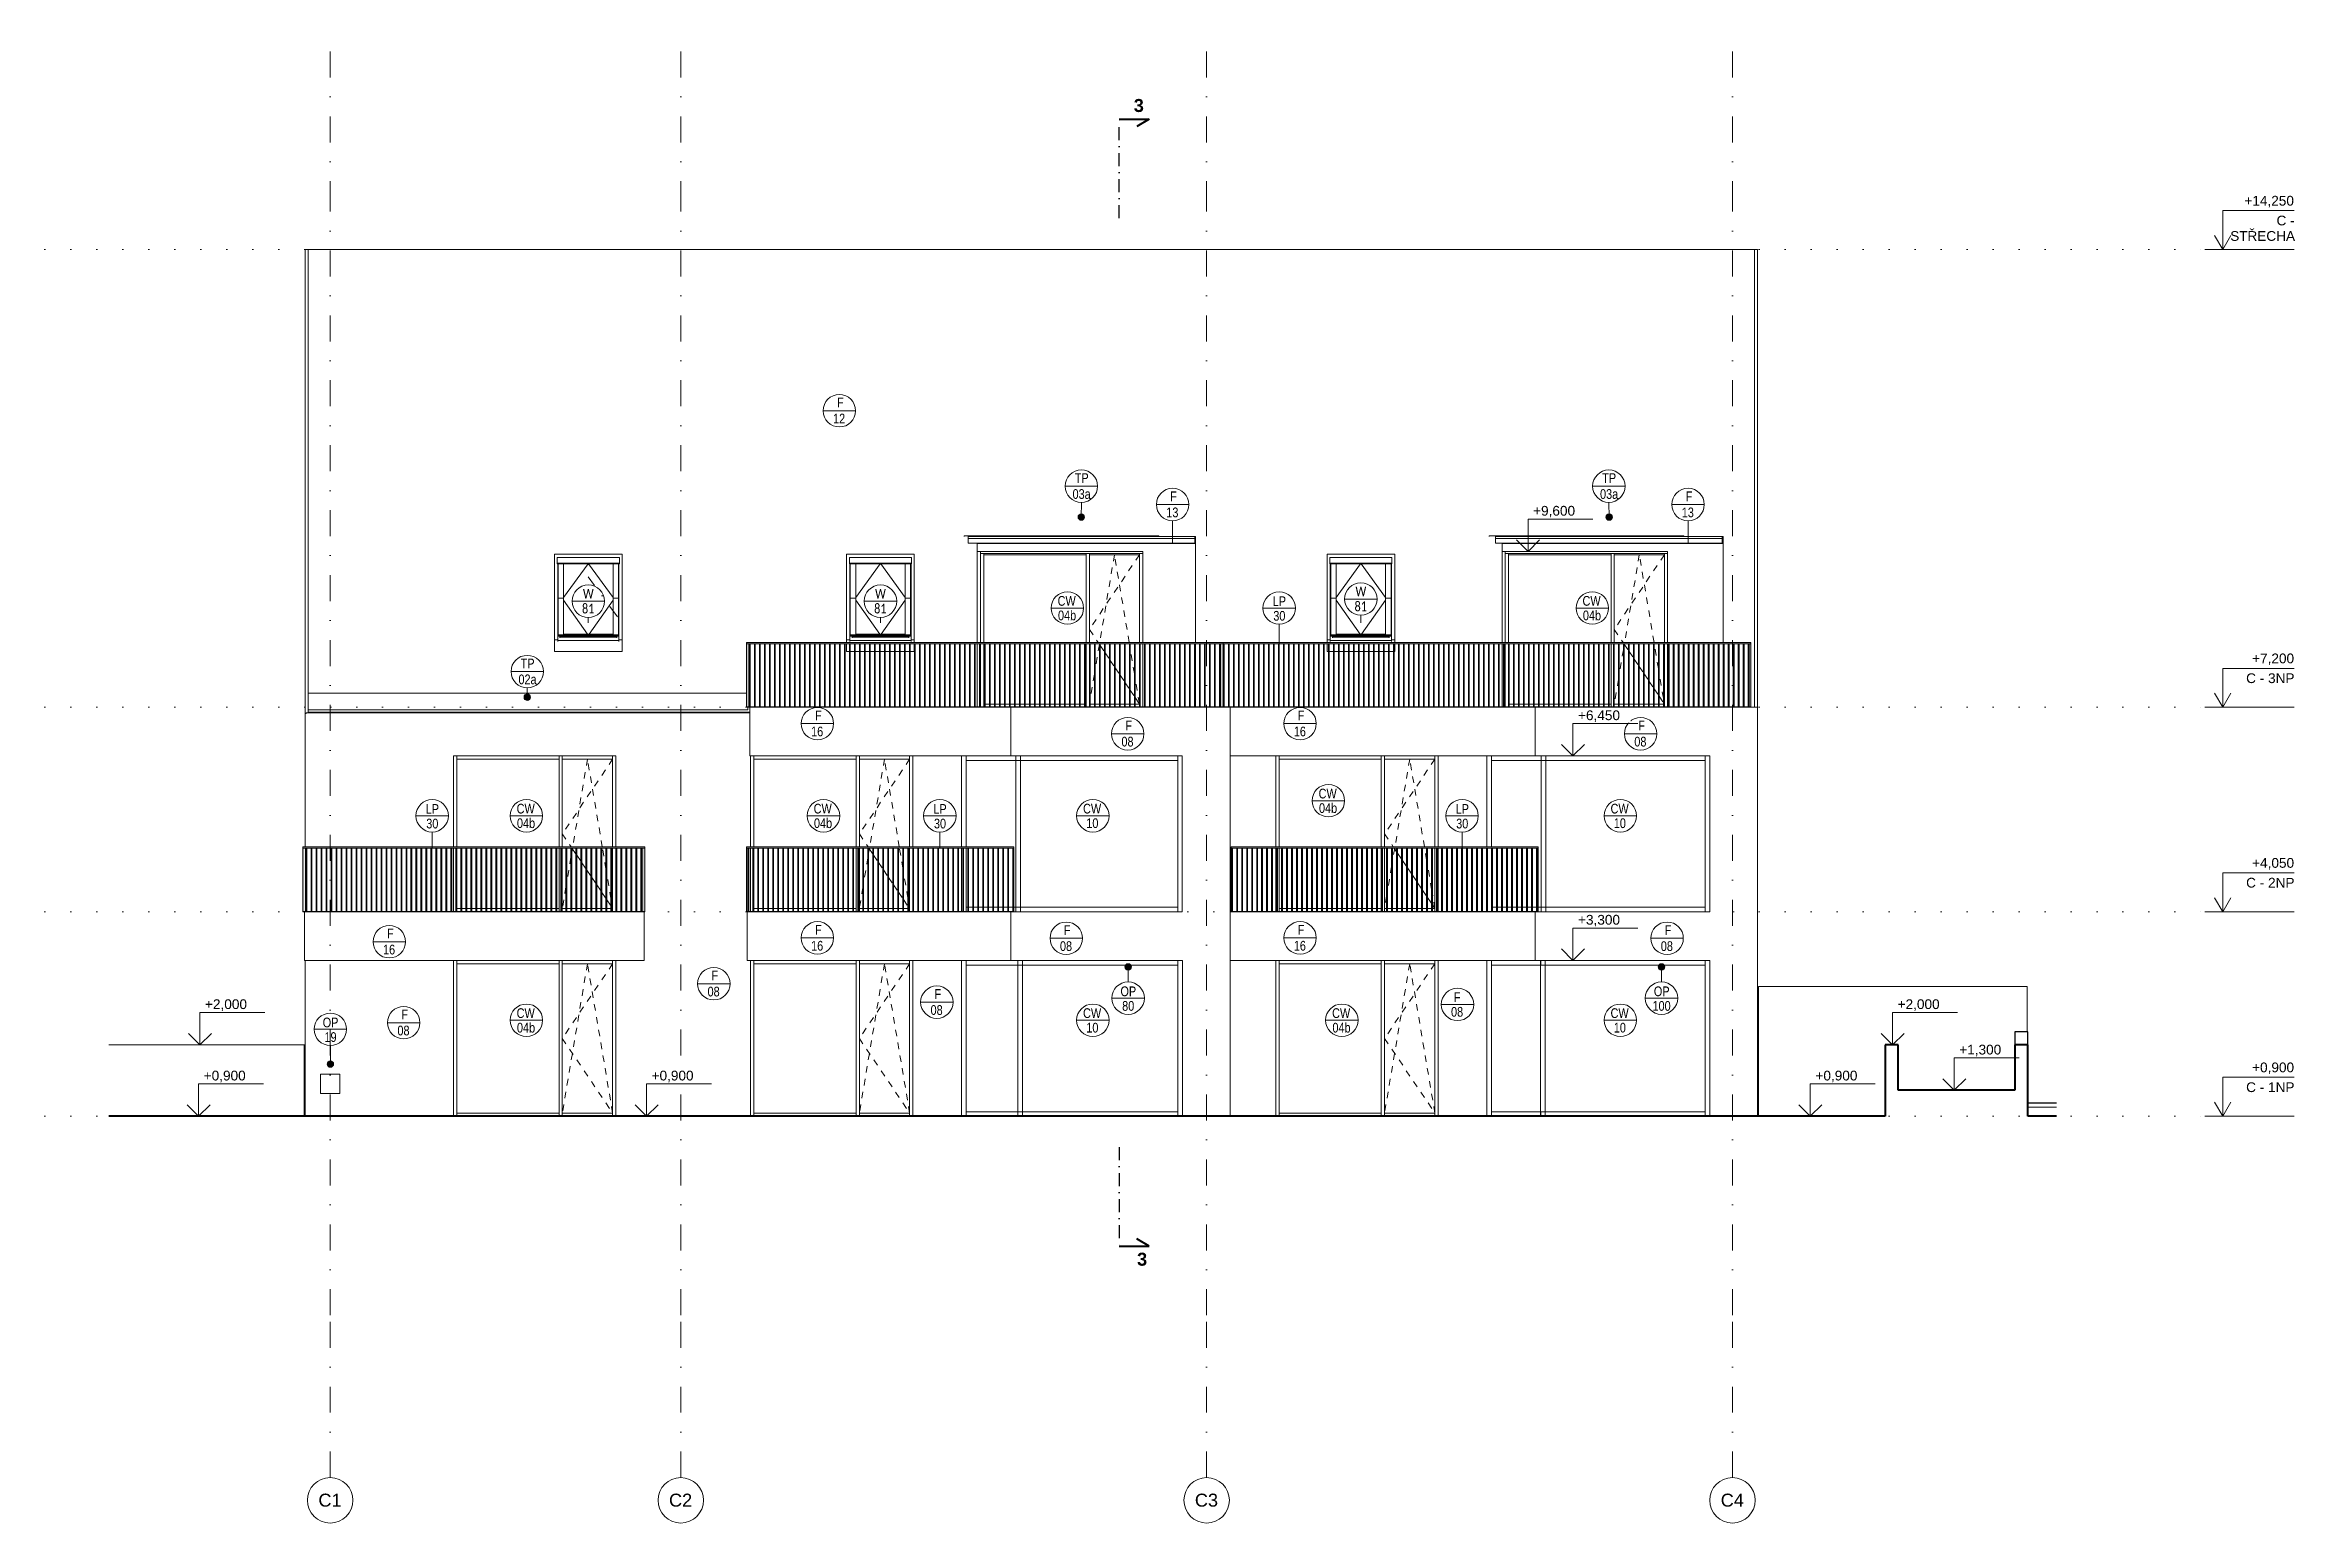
# Model space of a CAD drawing. Header units: millimetres. Extents: x -10647 to 220459, y -5491 to 72638.
# Drawn here: x 19531 to 54189, y -5365 to 17402 of the extents above; entities that cross this region are included whole.
import ezdxf

# ---------------------------------------------------------------- set-up
doc = ezdxf.new("R2010")
doc.units = ezdxf.units.MM
for name, pattern in [('HA_Dash_2mm-S1mm', [200, 100, -100]), ('HA_DashDot_10mm-S3mm', [1000, 400, -300, 0, -300]), ('HA_DashDot_4mm-S1mm', [400, 200, -100, 0, -100]), ('HA_DashDot_6mm-S2mm', [600, 200, -200, 0, -200]), ('HA_Dot-S4mm', [400, 0, -400])]:
    doc.linetypes.add(name, pattern=pattern)
for name, color, linetype, lineweight in [('A-DETL-____-CNTR', 9, 'HA_DashDot_6mm-S2mm', 9), ('A-DETL-____-THIN', 9, 'Continuous', 9), ('A-DETL-____-WIDE', 9, 'Continuous', 40), ('A-DOOR-____-OTLN', 9, 'Continuous', 9), ('A-FLOR-____-MCUT', 9, 'Continuous', 25), ('A-FLOR-____-OVHD', 9, 'HA_DashDot_4mm-S1mm', 25), ('A-FLOR-HRAL-IDEN', 9, 'Continuous', 9), ('A-FLOR-HRAL-OTLN', 9, 'Continuous', 9), ('A-FLOR-LEVL-OTLN', 9, 'Continuous', 9), ('A-GENM-____-IDEN', 9, 'Continuous', 9), ('A-GENM-____-OTLN', 9, 'Continuous', 9), ('A-GLAZ-____-IDEN', 9, 'Continuous', 9), ('A-GLAZ-____-OTLN', 9, 'Continuous', 5), ('A-GLAZ-CURT-OTLN', 9, 'Continuous', 5), ('A-GLAZ-CWMG-OTLN', 9, 'Continuous', 5), ('A-ROOF-____-OTLN', 9, 'Continuous', 9), ('A-WALL-____-IDEN', 9, 'Continuous', 9), ('A-WALL-____-MCUT', 9, 'Continuous', 25), ('A-WALL-____-OTLN', 9, 'Continuous', 9), ('G-____-____-DIMS', 9, 'Continuous', 5), ('G-____-____-TEXT', 9, 'Continuous', 5), ('I-WALL-____-OTLN', 9, 'Continuous', 9), ('S-GRID-____-IDEN', 9, 'Continuous', 9), ('S-GRID-____-OTLN', 9, 'Continuous', 5)]:
    doc.layers.add(name, color=color, linetype=linetype, lineweight=lineweight)
doc.styles.add('Arial', font='arial.ttf', dxfattribs={"height": 200})
doc.styles.add('Arial_1', font='arial.ttf', dxfattribs={"height": 150})
doc.styles.add('Arial_2', font='arial.ttf', dxfattribs={"width": 0.8, "height": 150})
doc.styles.add('Arial_B', font='arialbd.ttf', dxfattribs={"height": 200})
doc.styles.add('Calibri', font='calibri.ttf', dxfattribs={"width": 0.8, "height": 150})

msp = doc.modelspace()

# ---------------------------------------------------------------- texts
at = {"layer": 'A-FLOR-HRAL-IDEN', "lineweight": 5, "char_height": 150, "attachment_point": 1, "style": 'Arial_2'}
for s, insert, width in [('LP', (38443, 8909), 250.13), ('30', (38451, 8684), 230.89), ('LP', (25396, 5709), 250.13), ('LP', (33216, 5709), 250.13), ('LP', (41260, 5709), 250.13), ('30', (25404, 5484), 230.89), ('30', (33224, 5484), 230.89), ('30', (41268, 5484), 230.89)]:
    msp.add_mtext(s, dxfattribs=dict(at, insert=insert, width=width))
at = {"layer": 'A-FLOR-LEVL-OTLN', "lineweight": 5, "char_height": 150, "attachment_point": 1, "style": 'Arial_1'}
for s, insert, width in [('+14,250', (53409, 15078), 945.99), ('ŘECHA', (53456, 14535), 889.87), ('C -', (53905, 14773), 344.73), ('ST', (53191, 14535), 320.67), ('+7,200', (53528, 8028), 801.69), ('C - 3NP', (53436, 7723), 913.92), ('+4,050', (53528, 4878), 801.69), ('C - 2NP', (53436, 4573), 913.92), ('C - 1NP', (53436, 1423), 913.92), ('+0,900', (53528, 1728), 801.69)]:
    msp.add_mtext(s, dxfattribs=dict(at, insert=insert, width=width))
at = {"layer": 'A-GENM-____-IDEN', "lineweight": 5, "char_height": 150, "attachment_point": 1, "style": 'Arial_2'}
for s, insert, width in [('TP', (35393, 10806), 256.54), ('TP', (43518, 10806), 256.54), ('03a', (35359, 10560), 339.92), ('03a', (43484, 10560), 339.92), ('02a', (26824, 7705), 339.92), ('TP', (26858, 7950), 256.54), ('OP', (36097, 2900), 295.02), ('OP', (44313, 2900), 295.02), ('80', (36123, 2675), 230.89), ('100', (44292, 2675), 346.33), ('OP', (23809, 2420), 295.02), ('19', (23836, 2195), 230.89)]:
    msp.add_mtext(s, dxfattribs=dict(at, insert=insert, width=width))
at = {"layer": 'A-GLAZ-____-IDEN', "lineweight": 5, "char_height": 150, "attachment_point": 1, "style": 'Calibri'}
for s, insert, width in [('W', (27817, 9024), 211.65), ('W', (32317, 9024), 211.65), ('W', (39717, 9059), 211.65), ('81', (27803, 8796), 243.71), ('81', (32303, 8796), 243.71), ('81', (39703, 8830), 243.71)]:
    msp.add_mtext(s, dxfattribs=dict(at, insert=insert, width=width))
at = {"layer": 'A-WALL-____-IDEN', "lineweight": 5, "char_height": 150, "attachment_point": 1, "style": 'Arial_2'}
for s, insert, width in [('CW', (35129, 8914), 352.74), ('04b', (35135, 8690), 339.92), ('CW', (43214, 8914), 352.74), ('04b', (43220, 8690), 339.92), ('CW', (39149, 5946), 352.74), ('CW', (26796, 5714), 352.74), ('CW', (31371, 5714), 352.74), ('CW', (35521, 5714), 352.74), ('04b', (39155, 5722), 339.92), ('CW', (43646, 5714), 352.74), ('04b', (26801, 5490), 339.92), ('04b', (31376, 5490), 339.92), ('10', (35571, 5490), 230.89), ('10', (43696, 5490), 230.89), ('F', (41231, 2808), 128.27), ('CW', (26796, 2564), 352.74), ('CW', (35521, 2564), 352.74), ('CW', (39357, 2564), 352.74), ('08', (41189, 2584), 230.89), ('CW', (43646, 2564), 352.74), ('04b', (26801, 2340), 339.92), ('10', (35571, 2340), 230.89), ('04b', (39362, 2340), 339.92), ('10', (43696, 2340), 230.89)]:
    msp.add_mtext(s, dxfattribs=dict(at, insert=insert, width=width))
at = {"layer": 'G-____-____-TEXT', "color": 7, "lineweight": 9, "attachment_point": 1}
for s, insert, char_height, width, style in [('\\fArial|b1|i0|c0|p34|;3', (36302, 16570), 200, 192.41, 'Arial_B'), ('F', (31731, 11969), 150, 128.27, 'Arial_2'), ('12', (31670, 11722), 150, 230.89, 'Arial_2'), ('F', (36864, 10524), 150, 128.27, 'Arial_2'), ('F', (44804, 10524), 150, 128.27, 'Arial_2'), ('13', (36803, 10277), 150, 230.89, 'Arial_2'), ('13', (44743, 10277), 150, 230.89, 'Arial_2'), ('F', (31392, 7149), 150, 128.27, 'Arial_2'), ('F', (36173, 6993), 150, 128.27, 'Arial_2'), ('F', (38827, 7149), 150, 128.27, 'Arial_2'), ('16', (31332, 6902), 150, 230.89, 'Arial_2'), ('08', (36112, 6746), 150, 230.89, 'Arial_2'), ('16', (38767, 6902), 150, 230.89, 'Arial_2'), ('08', (44012, 6746), 150, 230.89, 'Arial_2'), ('F', (31392, 3849), 150, 128.27, 'Arial_2'), ('F', (35225, 3843), 150, 128.27, 'Arial_2'), ('F', (38827, 3849), 150, 128.27, 'Arial_2'), ('F', (44480, 3843), 150, 128.27, 'Arial_2'), ('16', (24738, 3543), 150, 230.89, 'Arial_2'), ('F', (24799, 3790), 150, 128.27, 'Arial_2'), ('16', (31332, 3602), 150, 230.89, 'Arial_2'), ('08', (35165, 3596), 150, 230.89, 'Arial_2'), ('16', (38767, 3602), 150, 230.89, 'Arial_2'), ('08', (44420, 3596), 150, 230.89, 'Arial_2'), ('F', (29797, 3143), 150, 128.27, 'Arial_2'), ('08', (29737, 2896), 150, 230.89, 'Arial_2'), ('F', (33233, 2859), 150, 128.27, 'Arial_2'), ('F', (25021, 2543), 150, 128.27, 'Arial_2'), ('08', (33172, 2612), 150, 230.89, 'Arial_2'), ('08', (24960, 2296), 150, 230.89, 'Arial_2'), ('\\fArial|b1|i0|c0|p34|;3', (36353, -1201), 200, 192.41, 'Arial_B')]:
    msp.add_mtext(s, dxfattribs=dict(at, insert=insert, char_height=char_height, width=width, style=style))
at = {"layer": 'S-GRID-____-IDEN', "lineweight": 5, "char_height": 200, "width": 440.93, "attachment_point": 1, "style": 'Arial'}
for s, insert in [('C1', (23743, -4913)), ('C2', (29143, -4913)), ('C3', (37243, -4913)), ('C4', (45343, -4913))]:
    msp.add_mtext(s, dxfattribs=dict(at, insert=insert))

# ---------------------------------------------------------------- blocks, each defined once
blk = doc.blocks.new('Rectangular Mullion - 70x70_Symetric_Offset0-1462222-C_pohled východní_DPS pohled')
at = {"layer": 'A-GLAZ-CWMG-OTLN', "color": 250}
for p, q in [((42057, 4050), (42057, 4120)), ((42057, 4120), (44515, 4120)), ((44515, 4120), (44515, 4050))]:
    blk.add_line(p, q, dxfattribs=at)
blk = doc.blocks.new('Rectangular Mullion - 70x70_Symetric_Offset0-1395025-C_pohled východní_DPS pohled')
at = {"layer": 'A-GLAZ-CWMG-OTLN', "color": 250}
for p, q in [((41987, 6450), (41987, 4050)), ((42057, 6450), (42057, 4050))]:
    blk.add_line(p, q, dxfattribs=at)
blk = doc.blocks.new('Rectangular Mullion - 70x70_Symetric_Offset0-1395026-C_pohled východní_DPS pohled')
at = {"layer": 'A-GLAZ-CWMG-OTLN', "color": 250}
blk.add_line((44515, 4050), (44515, 6450), dxfattribs=at)
blk = doc.blocks.new('Rectangular Mullion - 70x70_Symetric_Offset0-1502120-C_pohled východní_DPS pohled')
at = {"layer": 'A-GLAZ-CWMG-OTLN', "color": 250}
for p, q in [((42057, 4120), (41987, 4120)), ((41987, 4120), (41987, 4050)), ((42057, 4050), (42057, 4120))]:
    blk.add_line(p, q, dxfattribs=at)
blk = doc.blocks.new('Rectangular Mullion - 70x70_Symetric_Offset0-1501646-C_pohled východní_DPS pohled')
at = {"layer": 'A-GLAZ-CWMG-OTLN', "color": 250}
for p, q in [((41987, 6380), (42057, 6380)), ((41987, 4120), (41987, 6380)), ((42057, 6380), (42057, 4120)), ((42057, 4120), (41987, 4120))]:
    blk.add_line(p, q, dxfattribs=at)
blk = doc.blocks.new('Rectangular Mullion - 70x70_Symetric_Offset0-1462216-C_pohled východní_DPS pohled')
at = {"layer": 'A-GLAZ-CWMG-OTLN', "color": 250}
for p, q in [((41220, 4055), (41220, 4120)), ((41220, 4120), (41224, 4120)), ((41236, 4120), (41301, 4120)), ((41313, 4120), (41378, 4120)), ((41390, 4120), (41455, 4120)), ((41467, 4120), (41532, 4120)), ((41544, 4120), (41609, 4120)), ((41621, 4120), (41686, 4120)), ((41698, 4120), (41763, 4120)), ((41775, 4120), (41840, 4120)), ((41852, 4120), (41917, 4120)), ((41940, 4120), (41987, 4120))]:
    blk.add_line(p, q, dxfattribs=at)
blk = doc.blocks.new('Rectangular Mullion - 70x70_Symetric_Offset0-V20-C_pohled východní_DPS pohled')
at = {"layer": 'A-GLAZ-CWMG-OTLN', "color": 250}
for p, q in [((41220, 6450), (41220, 5050)), ((41220, 5030), (41220, 4055))]:
    blk.add_line(p, q, dxfattribs=at)
blk = doc.blocks.new('Rectangular Mullion - 70x70_Symetric_Offset0-1462384-C_pohled východní_DPS pohled')
at = {"layer": 'A-GLAZ-CWMG-OTLN', "color": 250}
for p, q in [((33967, 4050), (33967, 4120)), ((33967, 4120), (36390, 4120)), ((36390, 4120), (36390, 4050))]:
    blk.add_line(p, q, dxfattribs=at)
blk = doc.blocks.new('Rectangular Mullion - 70x70_Symetric_Offset0-1462708-C_pohled východní_DPS pohled')
at = {"layer": 'A-GLAZ-CWMG-OTLN', "color": 250}
for p, q in [((42050, 900), (42050, 970)), ((42050, 970), (44515, 970)), ((44515, 970), (44515, 900))]:
    blk.add_line(p, q, dxfattribs=at)
blk = doc.blocks.new('Rectangular Mullion - 70x70_Symetric_Offset0-1505272-C_pohled východní_DPS pohled')
at = {"layer": 'A-GLAZ-CWMG-OTLN', "color": 250}
for p, q in [((42050, 970), (41980, 970)), ((41980, 970), (41980, 900)), ((42050, 900), (42050, 970))]:
    blk.add_line(p, q, dxfattribs=at)
blk = doc.blocks.new('Rectangular Mullion - 70x70_Symetric_Offset0-1462711-C_pohled východní_DPS pohled')
at = {"layer": 'A-GLAZ-CWMG-OTLN', "color": 250}
for p, q in [((41220, 900), (41220, 970)), ((41220, 970), (41980, 970))]:
    blk.add_line(p, q, dxfattribs=at)
blk = doc.blocks.new('Rectangular Mullion - 70x70_Symetric_Offset0-V21-C_pohled východní_DPS pohled')
at = {"layer": 'A-GLAZ-CWMG-OTLN', "color": 250}
blk.add_line((41220, 3300), (41220, 900), dxfattribs=at)
blk = doc.blocks.new('Rectangular Mullion - 70x70_Symetric_Offset0-2022180-C_pohled východní_DPS pohled')
at = {"layer": 'A-GLAZ-CWMG-OTLN', "color": 250}
for p, q in [((33996.067277, 900), (33996.067277, 970)), ((33996.067277, 970), (36391.067277, 970)), ((36391.067277, 970), (36391.067277, 900))]:
    blk.add_line(p, q, dxfattribs=at)
blk = doc.blocks.new('Rectangular Mullion - 70x70_Symetric_Offset0-2022157-C_pohled východní_DPS pohled')
at = {"layer": 'A-GLAZ-CWMG-OTLN', "color": 250}
for p, q in [((33128.567277, 900), (33128.567277, 970)), ((33128.567277, 970), (33926.067277, 970))]:
    blk.add_line(p, q, dxfattribs=at)
blk = doc.blocks.new('Rectangular Mullion - 70x70_Symetric_Offset0-2022181-C_pohled východní_DPS pohled')
at = {"layer": 'A-GLAZ-CWMG-OTLN', "color": 250}
for p, q in [((33996.067277, 3230), (33996.067277, 3300)), ((36391.067277, 3230), (33996.067277, 3230)), ((36391.067277, 3300), (36391.067277, 3230))]:
    blk.add_line(p, q, dxfattribs=at)
blk = doc.blocks.new('Rectangular Mullion - 70x70_Symetric_Offset0-1462385-C_pohled východní_DPS pohled')
at = {"layer": 'A-GLAZ-CWMG-OTLN', "color": 250}
for p, q in [((33967, 6380), (33967, 6450)), ((36390, 6380), (33967, 6380)), ((36390, 6450), (36390, 6380))]:
    blk.add_line(p, q, dxfattribs=at)
blk = doc.blocks.new('Rectangular Mullion - 70x70_Symetric_Offset0-1462223-C_pohled východní_DPS pohled')
at = {"layer": 'A-GLAZ-CWMG-OTLN', "color": 250}
for p, q in [((42057, 6380), (42057, 6450)), ((44515, 6380), (42057, 6380)), ((44515, 6450), (44515, 6380))]:
    blk.add_line(p, q, dxfattribs=at)
blk = doc.blocks.new('Rectangular Mullion - 70x70_Symetric_Offset0-1462709-C_pohled východní_DPS pohled')
at = {"layer": 'A-GLAZ-CWMG-OTLN', "color": 250}
for p, q in [((42050, 3230), (42050, 3300)), ((44515, 3230), (42050, 3230)), ((44515, 3300), (44515, 3230))]:
    blk.add_line(p, q, dxfattribs=at)
blk = doc.blocks.new('Rectangular Mullion - 70x70_Symetric_Offset0-1462712-C_pohled východní_DPS pohled')
at = {"layer": 'A-GLAZ-CWMG-OTLN', "color": 250}
for p, q in [((41220, 3230), (41220, 3300)), ((41980, 3230), (41220, 3230))]:
    blk.add_line(p, q, dxfattribs=at)
blk = doc.blocks.new('Rectangular Mullion - 70x70_Symetric_Offset0-2022158-C_pohled východní_DPS pohled')
at = {"layer": 'A-GLAZ-CWMG-OTLN', "color": 250}
for p, q in [((33128.567277, 3230), (33128.567277, 3300)), ((33926.067277, 3230), (33128.567277, 3230))]:
    blk.add_line(p, q, dxfattribs=at)
blk = doc.blocks.new('Rectangular Mullion - 70x70_Symetric_Offset0-1462217-C_pohled východní_DPS pohled')
at = {"layer": 'A-GLAZ-CWMG-OTLN', "color": 250}
for p, q in [((41220, 6380), (41220, 6450)), ((41987, 6380), (41220, 6380))]:
    blk.add_line(p, q, dxfattribs=at)
blk = doc.blocks.new('Railing - 40 x12 mm-1462728-C_pohled východní_DPS pohled')
at = {"layer": 'A-FLOR-HRAL-OTLN'}
blk.add_hatch(color=256, dxfattribs=at).paths.add_polyline_path([(41929, 4055), (41929, 5030), (41917, 5030), (41917, 4055)])
at = {"layer": 'A-FLOR-HRAL-OTLN', "color": 7}
for p, q in [((41929, 5030), (41917, 5030)), ((41917, 5030), (41917, 4055)), ((41929, 4055), (41929, 5030)), ((41917, 4055), (41929, 4055))]:
    blk.add_line(p, q, dxfattribs=at)
blk = doc.blocks.new('Railing - Railing-1462485-C_pohled východní_DPS pohled')
at = {"layer": 'A-FLOR-HRAL-OTLN'}
blk.add_hatch(color=256, dxfattribs=at).paths.add_polyline_path([(41489, 4050), (41940, 4050), (41940, 4055), (37210, 4055), (37210, 4050), (41020, 4050)])
at = {"layer": 'A-FLOR-HRAL-OTLN', "color": 7}
for p, q in [((37210, 4050), (37210, 4055)), ((37210, 4055), (41940, 4055)), ((41940, 4050), (37210, 4050)), ((41940, 4055), (41940, 4050))]:
    blk.add_line(p, q, dxfattribs=at)
for p in [(-4707, 0), (-4697, 0), (-4620, 0), (-4543, 0), (-4466, 0), (-4389, 0), (-4312, 0), (-4235, 0), (-4158, 0), (-4081, 0), (-4004, 0), (-3927, 0), (-3850, 0), (-3773, 0), (-3696, 0), (-3619, 0), (-3542, 0), (-3465, 0), (-3388, 0), (-3311, 0), (-3234, 0), (-3157, 0), (-3080, 0), (-3003, 0), (-2926, 0), (-2849, 0), (-2772, 0), (-2695, 0), (-2618, 0), (-2541, 0), (-2464, 0), (-2387, 0), (-2310, 0), (-2233, 0), (-2156, 0), (-2079, 0), (-2002, 0), (-1925, 0), (-1848, 0), (-1771, 0), (-1694, 0), (-1617, 0), (-1540, 0), (-1463, 0), (-1386, 0), (-1309, 0), (-1232, 0), (-1155, 0), (-1078, 0), (-1001, 0), (-924, 0), (-847, 0), (-770, 0), (-693, 0), (-616, 0), (-539, 0), (-462, 0), (-385, 0), (-308, 0), (-231, 0), (-154, 0), (-77, 0), (0, 0), (10, 0)]:
    blk.add_blockref('Railing - 40 x12 mm-1462728-C_pohled východní_DPS pohled', p)
blk = doc.blocks.new('Top Rail Type - Top Rail_Internal_-1462503-C_pohled východní_DPS pohled')
at = {"layer": 'A-FLOR-HRAL-OTLN'}
blk.add_hatch(color=256, dxfattribs=at).paths.add_polyline_path([(41489, 5030), (41940, 5030), (41940, 5050), (37210, 5050), (37210, 5030), (41372, 5030)])
at = {"layer": 'A-FLOR-HRAL-OTLN', "color": 7}
for p, q in [((37210, 5030), (37210, 5050)), ((41940, 5050), (37210, 5050)), ((41940, 5030), (37210, 5030)), ((41940, 5050), (41940, 5030))]:
    blk.add_line(p, q, dxfattribs=at)
blk = doc.blocks.new('Railing - 40 x12 mm-V22-C_pohled východní_DPS pohled')
at = {"layer": 'A-FLOR-HRAL-OTLN'}
h = blk.add_hatch(color=256, dxfattribs=at)
h.paths.add_polyline_path([(29768, 4055), (29768, 5030), (29745, 5030), (29745, 4055)])
h.paths.add_polyline_path([(29780, 4055), (29785, 4055), (29785, 5030), (29780, 5030), (29780, 4066)])
at = {"layer": 'A-FLOR-HRAL-OTLN', "color": 7}
for p, q in [((29745, 4055), (29745, 5030)), ((29785, 5030), (29785, 4055))]:
    blk.add_line(p, q, dxfattribs=at)
blk = doc.blocks.new('Railing - Railing-1462517-C_pohled východní_DPS pohled')
at = {"layer": 'A-FLOR-HRAL-OTLN'}
blk.add_hatch(color=256, dxfattribs=at).paths.add_polyline_path([(33754, 4050), (33865, 4050), (33865, 4055), (29745, 4055), (29745, 4050), (33520, 4050)])
at = {"layer": 'A-FLOR-HRAL-OTLN', "color": 7}
for p, q in [((29745, 4050), (29745, 4055)), ((29745, 4055), (33865, 4055)), ((33865, 4050), (29745, 4050)), ((33865, 4055), (33865, 4050))]:
    blk.add_line(p, q, dxfattribs=at)
for name, p in [('Railing - 40 x12 mm-V22-C_pohled východní_DPS pohled', (0, 0)), ('Railing - 40 x12 mm-1462728-C_pohled východní_DPS pohled', (-12149, 0)), ('Railing - 40 x12 mm-1462728-C_pohled východní_DPS pohled', (-12072, 0)), ('Railing - 40 x12 mm-1462728-C_pohled východní_DPS pohled', (-11995, 0)), ('Railing - 40 x12 mm-1462728-C_pohled východní_DPS pohled', (-11918, 0)), ('Railing - 40 x12 mm-1462728-C_pohled východní_DPS pohled', (-11841, 0)), ('Railing - 40 x12 mm-1462728-C_pohled východní_DPS pohled', (-11764, 0)), ('Railing - 40 x12 mm-1462728-C_pohled východní_DPS pohled', (-11687, 0)), ('Railing - 40 x12 mm-1462728-C_pohled východní_DPS pohled', (-11610, 0)), ('Railing - 40 x12 mm-1462728-C_pohled východní_DPS pohled', (-11533, 0)), ('Railing - 40 x12 mm-1462728-C_pohled východní_DPS pohled', (-11456, 0)), ('Railing - 40 x12 mm-1462728-C_pohled východní_DPS pohled', (-11379, 0)), ('Railing - 40 x12 mm-1462728-C_pohled východní_DPS pohled', (-11302, 0)), ('Railing - 40 x12 mm-1462728-C_pohled východní_DPS pohled', (-11225, 0)), ('Railing - 40 x12 mm-1462728-C_pohled východní_DPS pohled', (-11148, 0)), ('Railing - 40 x12 mm-1462728-C_pohled východní_DPS pohled', (-11071, 0)), ('Railing - 40 x12 mm-1462728-C_pohled východní_DPS pohled', (-10994, 0)), ('Railing - 40 x12 mm-1462728-C_pohled východní_DPS pohled', (-10917, 0)), ('Railing - 40 x12 mm-1462728-C_pohled východní_DPS pohled', (-10840, 0)), ('Railing - 40 x12 mm-1462728-C_pohled východní_DPS pohled', (-10763, 0)), ('Railing - 40 x12 mm-1462728-C_pohled východní_DPS pohled', (-10686, 0)), ('Railing - 40 x12 mm-1462728-C_pohled východní_DPS pohled', (-10609, 0)), ('Railing - 40 x12 mm-1462728-C_pohled východní_DPS pohled', (-10532, 0)), ('Railing - 40 x12 mm-1462728-C_pohled východní_DPS pohled', (-10455, 0)), ('Railing - 40 x12 mm-1462728-C_pohled východní_DPS pohled', (-10378, 0)), ('Railing - 40 x12 mm-1462728-C_pohled východní_DPS pohled', (-10301, 0)), ('Railing - 40 x12 mm-1462728-C_pohled východní_DPS pohled', (-10224, 0)), ('Railing - 40 x12 mm-1462728-C_pohled východní_DPS pohled', (-10147, 0)), ('Railing - 40 x12 mm-1462728-C_pohled východní_DPS pohled', (-10070, 0)), ('Railing - 40 x12 mm-1462728-C_pohled východní_DPS pohled', (-9993, 0)), ('Railing - 40 x12 mm-1462728-C_pohled východní_DPS pohled', (-9916, 0)), ('Railing - 40 x12 mm-1462728-C_pohled východní_DPS pohled', (-9839, 0)), ('Railing - 40 x12 mm-1462728-C_pohled východní_DPS pohled', (-9762, 0)), ('Railing - 40 x12 mm-1462728-C_pohled východní_DPS pohled', (-9685, 0)), ('Railing - 40 x12 mm-1462728-C_pohled východní_DPS pohled', (-9608, 0)), ('Railing - 40 x12 mm-1462728-C_pohled východní_DPS pohled', (-9531, 0)), ('Railing - 40 x12 mm-1462728-C_pohled východní_DPS pohled', (-9454, 0)), ('Railing - 40 x12 mm-1462728-C_pohled východní_DPS pohled', (-9377, 0)), ('Railing - 40 x12 mm-1462728-C_pohled východní_DPS pohled', (-9300, 0)), ('Railing - 40 x12 mm-1462728-C_pohled východní_DPS pohled', (-9223, 0)), ('Railing - 40 x12 mm-1462728-C_pohled východní_DPS pohled', (-9146, 0)), ('Railing - 40 x12 mm-1462728-C_pohled východní_DPS pohled', (-9069, 0)), ('Railing - 40 x12 mm-1462728-C_pohled východní_DPS pohled', (-8992, 0)), ('Railing - 40 x12 mm-1462728-C_pohled východní_DPS pohled', (-8915, 0)), ('Railing - 40 x12 mm-1462728-C_pohled východní_DPS pohled', (-8838, 0)), ('Railing - 40 x12 mm-1462728-C_pohled východní_DPS pohled', (-8761, 0)), ('Railing - 40 x12 mm-1462728-C_pohled východní_DPS pohled', (-8684, 0)), ('Railing - 40 x12 mm-1462728-C_pohled východní_DPS pohled', (-8607, 0)), ('Railing - 40 x12 mm-1462728-C_pohled východní_DPS pohled', (-8530, 0)), ('Railing - 40 x12 mm-1462728-C_pohled východní_DPS pohled', (-8453, 0)), ('Railing - 40 x12 mm-1462728-C_pohled východní_DPS pohled', (-8376, 0)), ('Railing - 40 x12 mm-1462728-C_pohled východní_DPS pohled', (-8299, 0)), ('Railing - 40 x12 mm-1462728-C_pohled východní_DPS pohled', (-8222, 0)), ('Railing - 40 x12 mm-1462728-C_pohled východní_DPS pohled', (-8145, 0)), ('Railing - 40 x12 mm-1462728-C_pohled východní_DPS pohled', (-8068, 0)), ('Railing - 40 x12 mm-1462728-C_pohled východní_DPS pohled', (-8064, 0))]:
    blk.add_blockref(name, p)
blk = doc.blocks.new('Top Rail Type - Top Rail_Internal_-1462552-C_pohled východní_DPS pohled')
at = {"layer": 'A-FLOR-HRAL-OTLN'}
blk.add_hatch(color=256, dxfattribs=at).paths.add_polyline_path([(31411, 5030), (33865, 5030), (33865, 5050), (29745, 5050), (29745, 5030), (31176, 5030)])
at = {"layer": 'A-FLOR-HRAL-OTLN', "color": 7}
for p, q in [((29745, 5030), (29745, 5050)), ((33865, 5050), (29745, 5050)), ((33865, 5030), (29745, 5030)), ((33865, 5050), (33865, 5030))]:
    blk.add_line(p, q, dxfattribs=at)
blk = doc.blocks.new('Railing - 40 x12 mm-V23-C_pohled východní_DPS pohled')
at = {"layer": 'A-FLOR-HRAL-OTLN'}
blk.add_hatch(color=256, dxfattribs=at).paths.add_polyline_path([(28180, 4055), (28180, 5030), (28140, 5030), (28140, 4055)])
at = {"layer": 'A-FLOR-HRAL-OTLN', "color": 7}
for p, q in [((28140, 4055), (28140, 5030)), ((28180, 5030), (28180, 4055))]:
    blk.add_line(p, q, dxfattribs=at)
blk = doc.blocks.new('Railing - Railing-1462566-C_pohled východní_DPS pohled')
at = {"layer": 'A-FLOR-HRAL-OTLN'}
blk.add_hatch(color=256, dxfattribs=at).paths.add_polyline_path([(25082, 4050), (28180, 4050), (28180, 4055), (22915, 4055), (22915, 4050), (24848, 4050)])
at = {"layer": 'A-FLOR-HRAL-OTLN', "color": 7}
for p, q in [((22915, 4050), (22915, 4055)), ((22915, 4055), (28180, 4055)), ((28180, 4050), (22915, 4050)), ((28180, 4050), (28180, 4055))]:
    blk.add_line(p, q, dxfattribs=at)
for name, p in [('Railing - 40 x12 mm-V22-C_pohled východní_DPS pohled', (-6830, 0)), ('Railing - 40 x12 mm-1462728-C_pohled východní_DPS pohled', (-18955, 0)), ('Railing - 40 x12 mm-1462728-C_pohled východní_DPS pohled', (-18878, 0)), ('Railing - 40 x12 mm-1462728-C_pohled východní_DPS pohled', (-18801, 0)), ('Railing - 40 x12 mm-1462728-C_pohled východní_DPS pohled', (-18724, 0)), ('Railing - 40 x12 mm-1462728-C_pohled východní_DPS pohled', (-18647, 0)), ('Railing - 40 x12 mm-1462728-C_pohled východní_DPS pohled', (-18570, 0)), ('Railing - 40 x12 mm-1462728-C_pohled východní_DPS pohled', (-18493, 0)), ('Railing - 40 x12 mm-1462728-C_pohled východní_DPS pohled', (-18416, 0)), ('Railing - 40 x12 mm-1462728-C_pohled východní_DPS pohled', (-18339, 0)), ('Railing - 40 x12 mm-1462728-C_pohled východní_DPS pohled', (-18262, 0)), ('Railing - 40 x12 mm-1462728-C_pohled východní_DPS pohled', (-18185, 0)), ('Railing - 40 x12 mm-1462728-C_pohled východní_DPS pohled', (-18108, 0)), ('Railing - 40 x12 mm-1462728-C_pohled východní_DPS pohled', (-18031, 0)), ('Railing - 40 x12 mm-1462728-C_pohled východní_DPS pohled', (-17954, 0)), ('Railing - 40 x12 mm-1462728-C_pohled východní_DPS pohled', (-17877, 0)), ('Railing - 40 x12 mm-1462728-C_pohled východní_DPS pohled', (-17800, 0)), ('Railing - 40 x12 mm-1462728-C_pohled východní_DPS pohled', (-17723, 0)), ('Railing - 40 x12 mm-1462728-C_pohled východní_DPS pohled', (-17646, 0)), ('Railing - 40 x12 mm-1462728-C_pohled východní_DPS pohled', (-17569, 0)), ('Railing - 40 x12 mm-1462728-C_pohled východní_DPS pohled', (-17492, 0)), ('Railing - 40 x12 mm-1462728-C_pohled východní_DPS pohled', (-17415, 0)), ('Railing - 40 x12 mm-1462728-C_pohled východní_DPS pohled', (-17338, 0)), ('Railing - 40 x12 mm-1462728-C_pohled východní_DPS pohled', (-17261, 0)), ('Railing - 40 x12 mm-1462728-C_pohled východní_DPS pohled', (-17184, 0)), ('Railing - 40 x12 mm-1462728-C_pohled východní_DPS pohled', (-17107, 0)), ('Railing - 40 x12 mm-1462728-C_pohled východní_DPS pohled', (-17030, 0)), ('Railing - 40 x12 mm-1462728-C_pohled východní_DPS pohled', (-16953, 0)), ('Railing - 40 x12 mm-1462728-C_pohled východní_DPS pohled', (-16876, 0)), ('Railing - 40 x12 mm-1462728-C_pohled východní_DPS pohled', (-16799, 0)), ('Railing - 40 x12 mm-1462728-C_pohled východní_DPS pohled', (-16722, 0)), ('Railing - 40 x12 mm-1462728-C_pohled východní_DPS pohled', (-16645, 0)), ('Railing - 40 x12 mm-1462728-C_pohled východní_DPS pohled', (-16568, 0)), ('Railing - 40 x12 mm-1462728-C_pohled východní_DPS pohled', (-16491, 0)), ('Railing - 40 x12 mm-1462728-C_pohled východní_DPS pohled', (-16414, 0)), ('Railing - 40 x12 mm-1462728-C_pohled východní_DPS pohled', (-16337, 0)), ('Railing - 40 x12 mm-1462728-C_pohled východní_DPS pohled', (-16260, 0)), ('Railing - 40 x12 mm-1462728-C_pohled východní_DPS pohled', (-16183, 0)), ('Railing - 40 x12 mm-1462728-C_pohled východní_DPS pohled', (-16106, 0)), ('Railing - 40 x12 mm-1462728-C_pohled východní_DPS pohled', (-16029, 0)), ('Railing - 40 x12 mm-1462728-C_pohled východní_DPS pohled', (-15952, 0)), ('Railing - 40 x12 mm-1462728-C_pohled východní_DPS pohled', (-15875, 0)), ('Railing - 40 x12 mm-1462728-C_pohled východní_DPS pohled', (-15798, 0)), ('Railing - 40 x12 mm-1462728-C_pohled východní_DPS pohled', (-15721, 0)), ('Railing - 40 x12 mm-1462728-C_pohled východní_DPS pohled', (-15644, 0)), ('Railing - 40 x12 mm-1462728-C_pohled východní_DPS pohled', (-15567, 0)), ('Railing - 40 x12 mm-1462728-C_pohled východní_DPS pohled', (-15490, 0)), ('Railing - 40 x12 mm-1462728-C_pohled východní_DPS pohled', (-15413, 0)), ('Railing - 40 x12 mm-1462728-C_pohled východní_DPS pohled', (-15336, 0)), ('Railing - 40 x12 mm-1462728-C_pohled východní_DPS pohled', (-15259, 0)), ('Railing - 40 x12 mm-1462728-C_pohled východní_DPS pohled', (-15182, 0)), ('Railing - 40 x12 mm-1462728-C_pohled východní_DPS pohled', (-15105, 0)), ('Railing - 40 x12 mm-1462728-C_pohled východní_DPS pohled', (-15028, 0)), ('Railing - 40 x12 mm-1462728-C_pohled východní_DPS pohled', (-14951, 0)), ('Railing - 40 x12 mm-1462728-C_pohled východní_DPS pohled', (-14874, 0)), ('Railing - 40 x12 mm-1462728-C_pohled východní_DPS pohled', (-14797, 0)), ('Railing - 40 x12 mm-1462728-C_pohled východní_DPS pohled', (-14720, 0)), ('Railing - 40 x12 mm-1462728-C_pohled východní_DPS pohled', (-14643, 0)), ('Railing - 40 x12 mm-1462728-C_pohled východní_DPS pohled', (-14566, 0)), ('Railing - 40 x12 mm-1462728-C_pohled východní_DPS pohled', (-14489, 0)), ('Railing - 40 x12 mm-1462728-C_pohled východní_DPS pohled', (-14412, 0)), ('Railing - 40 x12 mm-1462728-C_pohled východní_DPS pohled', (-14335, 0)), ('Railing - 40 x12 mm-1462728-C_pohled východní_DPS pohled', (-14258, 0)), ('Railing - 40 x12 mm-1462728-C_pohled východní_DPS pohled', (-14181, 0)), ('Railing - 40 x12 mm-1462728-C_pohled východní_DPS pohled', (-14104, 0)), ('Railing - 40 x12 mm-1462728-C_pohled východní_DPS pohled', (-14027, 0)), ('Railing - 40 x12 mm-1462728-C_pohled východní_DPS pohled', (-13950, 0)), ('Railing - 40 x12 mm-1462728-C_pohled východní_DPS pohled', (-13873, 0)), ('Railing - 40 x12 mm-1462728-C_pohled východní_DPS pohled', (-13796, 0)), ('Railing - 40 x12 mm-V23-C_pohled východní_DPS pohled', (0, 0))]:
    blk.add_blockref(name, p)
blk = doc.blocks.new('Top Rail Type - Top Rail_Internal_-1462590-C_pohled východní_DPS pohled')
at = {"layer": 'A-FLOR-HRAL-OTLN'}
blk.add_hatch(color=256, dxfattribs=at).paths.add_polyline_path([(25551, 5030), (28180, 5030), (28180, 5050), (22915, 5050), (22915, 5030), (25434, 5030)])
at = {"layer": 'A-FLOR-HRAL-OTLN', "color": 7}
for p, q in [((22915, 5030), (22915, 5050)), ((28180, 5050), (22915, 5050)), ((28180, 5030), (22915, 5030)), ((28180, 5030), (28180, 5050))]:
    blk.add_line(p, q, dxfattribs=at)
blk = doc.blocks.new('Railing - Railing-1462734-C_pohled východní_DPS pohled')
at = {"layer": 'A-FLOR-HRAL-OTLN'}
blk.add_hatch(color=256, dxfattribs=at).paths.add_polyline_path([(40551, 7200), (45215, 7200), (45215, 7205), (37090, 7205), (37090, 7200), (40317, 7200)])
at = {"layer": 'A-FLOR-HRAL-OTLN', "color": 7}
for p, q in [((37090, 7200), (37090, 7205)), ((37090, 7205), (45215, 7205)), ((45215, 7200), (37090, 7200)), ((45215, 7200), (45215, 7205))]:
    blk.add_line(p, q, dxfattribs=at)
for name, p in [('Railing - 40 x12 mm-1462728-C_pohled východní_DPS pohled', (-4828, 3150)), ('Railing - 40 x12 mm-1462728-C_pohled východní_DPS pohled', (-4824, 3150)), ('Railing - 40 x12 mm-1462728-C_pohled východní_DPS pohled', (-4747, 3150)), ('Railing - 40 x12 mm-1462728-C_pohled východní_DPS pohled', (-4670, 3150)), ('Railing - 40 x12 mm-1462728-C_pohled východní_DPS pohled', (-4593, 3150)), ('Railing - 40 x12 mm-1462728-C_pohled východní_DPS pohled', (-4516, 3150)), ('Railing - 40 x12 mm-1462728-C_pohled východní_DPS pohled', (-4439, 3150)), ('Railing - 40 x12 mm-1462728-C_pohled východní_DPS pohled', (-4362, 3150)), ('Railing - 40 x12 mm-1462728-C_pohled východní_DPS pohled', (-4285, 3150)), ('Railing - 40 x12 mm-1462728-C_pohled východní_DPS pohled', (-4208, 3150)), ('Railing - 40 x12 mm-1462728-C_pohled východní_DPS pohled', (-4131, 3150)), ('Railing - 40 x12 mm-1462728-C_pohled východní_DPS pohled', (-4054, 3150)), ('Railing - 40 x12 mm-1462728-C_pohled východní_DPS pohled', (-3977, 3150)), ('Railing - 40 x12 mm-1462728-C_pohled východní_DPS pohled', (-3900, 3150)), ('Railing - 40 x12 mm-1462728-C_pohled východní_DPS pohled', (-3823, 3150)), ('Railing - 40 x12 mm-1462728-C_pohled východní_DPS pohled', (-3746, 3150)), ('Railing - 40 x12 mm-1462728-C_pohled východní_DPS pohled', (-3669, 3150)), ('Railing - 40 x12 mm-1462728-C_pohled východní_DPS pohled', (-3592, 3150)), ('Railing - 40 x12 mm-1462728-C_pohled východní_DPS pohled', (-3515, 3150)), ('Railing - 40 x12 mm-1462728-C_pohled východní_DPS pohled', (-3438, 3150)), ('Railing - 40 x12 mm-1462728-C_pohled východní_DPS pohled', (-3361, 3150)), ('Railing - 40 x12 mm-1462728-C_pohled východní_DPS pohled', (-3284, 3150)), ('Railing - 40 x12 mm-1462728-C_pohled východní_DPS pohled', (-3207, 3150)), ('Railing - 40 x12 mm-1462728-C_pohled východní_DPS pohled', (-3130, 3150)), ('Railing - 40 x12 mm-1462728-C_pohled východní_DPS pohled', (-3053, 3150)), ('Railing - 40 x12 mm-1462728-C_pohled východní_DPS pohled', (-2976, 3150)), ('Railing - 40 x12 mm-1462728-C_pohled východní_DPS pohled', (-2899, 3150)), ('Railing - 40 x12 mm-1462728-C_pohled východní_DPS pohled', (-2822, 3150)), ('Railing - 40 x12 mm-1462728-C_pohled východní_DPS pohled', (-2745, 3150)), ('Railing - 40 x12 mm-1462728-C_pohled východní_DPS pohled', (-2668, 3150)), ('Railing - 40 x12 mm-1462728-C_pohled východní_DPS pohled', (-2591, 3150)), ('Railing - 40 x12 mm-1462728-C_pohled východní_DPS pohled', (-2514, 3150)), ('Railing - 40 x12 mm-1462728-C_pohled východní_DPS pohled', (-2437, 3150)), ('Railing - 40 x12 mm-1462728-C_pohled východní_DPS pohled', (-2360, 3150)), ('Railing - 40 x12 mm-1462728-C_pohled východní_DPS pohled', (-2283, 3150)), ('Railing - 40 x12 mm-1462728-C_pohled východní_DPS pohled', (-2206, 3150)), ('Railing - 40 x12 mm-1462728-C_pohled východní_DPS pohled', (-2129, 3150)), ('Railing - 40 x12 mm-1462728-C_pohled východní_DPS pohled', (-2052, 3150)), ('Railing - 40 x12 mm-1462728-C_pohled východní_DPS pohled', (-1975, 3150)), ('Railing - 40 x12 mm-1462728-C_pohled východní_DPS pohled', (-1898, 3150)), ('Railing - 40 x12 mm-1462728-C_pohled východní_DPS pohled', (-1821, 3150)), ('Railing - 40 x12 mm-1462728-C_pohled východní_DPS pohled', (-1744, 3150)), ('Railing - 40 x12 mm-1462728-C_pohled východní_DPS pohled', (-1667, 3150)), ('Railing - 40 x12 mm-1462728-C_pohled východní_DPS pohled', (-1590, 3150)), ('Railing - 40 x12 mm-1462728-C_pohled východní_DPS pohled', (-1513, 3150)), ('Railing - 40 x12 mm-1462728-C_pohled východní_DPS pohled', (-1436, 3150)), ('Railing - 40 x12 mm-1462728-C_pohled východní_DPS pohled', (-1359, 3150)), ('Railing - 40 x12 mm-1462728-C_pohled východní_DPS pohled', (-1282, 3150)), ('Railing - 40 x12 mm-1462728-C_pohled východní_DPS pohled', (-1205, 3150)), ('Railing - 40 x12 mm-1462728-C_pohled východní_DPS pohled', (-1128, 3150)), ('Railing - 40 x12 mm-1462728-C_pohled východní_DPS pohled', (-1051, 3150)), ('Railing - 40 x12 mm-1462728-C_pohled východní_DPS pohled', (-974, 3150)), ('Railing - 40 x12 mm-1462728-C_pohled východní_DPS pohled', (-897, 3150)), ('Railing - 40 x12 mm-1462728-C_pohled východní_DPS pohled', (-820, 3150)), ('Railing - 40 x12 mm-1462728-C_pohled východní_DPS pohled', (-743, 3150)), ('Railing - 40 x12 mm-1462728-C_pohled východní_DPS pohled', (-666, 3150)), ('Railing - 40 x12 mm-1462728-C_pohled východní_DPS pohled', (-589, 3150)), ('Railing - 40 x12 mm-1462728-C_pohled východní_DPS pohled', (-512, 3150)), ('Railing - 40 x12 mm-1462728-C_pohled východní_DPS pohled', (-435, 3150)), ('Railing - 40 x12 mm-1462728-C_pohled východní_DPS pohled', (-358, 3150)), ('Railing - 40 x12 mm-1462728-C_pohled východní_DPS pohled', (-281, 3150)), ('Railing - 40 x12 mm-1462728-C_pohled východní_DPS pohled', (-204, 3150)), ('Railing - 40 x12 mm-1462728-C_pohled východní_DPS pohled', (-127, 3150)), ('Railing - 40 x12 mm-1462728-C_pohled východní_DPS pohled', (-50, 3150)), ('Railing - 40 x12 mm-1462728-C_pohled východní_DPS pohled', (27, 3150)), ('Railing - 40 x12 mm-1462728-C_pohled východní_DPS pohled', (104, 3150)), ('Railing - 40 x12 mm-1462728-C_pohled východní_DPS pohled', (181, 3150)), ('Railing - 40 x12 mm-1462728-C_pohled východní_DPS pohled', (258, 3150)), ('Railing - 40 x12 mm-1462728-C_pohled východní_DPS pohled', (335, 3150)), ('Railing - 40 x12 mm-1462728-C_pohled východní_DPS pohled', (412, 3150)), ('Railing - 40 x12 mm-1462728-C_pohled východní_DPS pohled', (489, 3150)), ('Railing - 40 x12 mm-1462728-C_pohled východní_DPS pohled', (566, 3150)), ('Railing - 40 x12 mm-1462728-C_pohled východní_DPS pohled', (643, 3150)), ('Railing - 40 x12 mm-1462728-C_pohled východní_DPS pohled', (720, 3150)), ('Railing - 40 x12 mm-1462728-C_pohled východní_DPS pohled', (797, 3150)), ('Railing - 40 x12 mm-1462728-C_pohled východní_DPS pohled', (874, 3150)), ('Railing - 40 x12 mm-1462728-C_pohled východní_DPS pohled', (951, 3150)), ('Railing - 40 x12 mm-1462728-C_pohled východní_DPS pohled', (1028, 3150)), ('Railing - 40 x12 mm-1462728-C_pohled východní_DPS pohled', (1105, 3150)), ('Railing - 40 x12 mm-1462728-C_pohled východní_DPS pohled', (1182, 3150)), ('Railing - 40 x12 mm-1462728-C_pohled východní_DPS pohled', (1259, 3150)), ('Railing - 40 x12 mm-1462728-C_pohled východní_DPS pohled', (1336, 3150)), ('Railing - 40 x12 mm-1462728-C_pohled východní_DPS pohled', (1413, 3150)), ('Railing - 40 x12 mm-1462728-C_pohled východní_DPS pohled', (1490, 3150)), ('Railing - 40 x12 mm-1462728-C_pohled východní_DPS pohled', (1567, 3150)), ('Railing - 40 x12 mm-1462728-C_pohled východní_DPS pohled', (1644, 3150)), ('Railing - 40 x12 mm-1462728-C_pohled východní_DPS pohled', (1721, 3150)), ('Railing - 40 x12 mm-1462728-C_pohled východní_DPS pohled', (1798, 3150)), ('Railing - 40 x12 mm-1462728-C_pohled východní_DPS pohled', (1875, 3150)), ('Railing - 40 x12 mm-1462728-C_pohled východní_DPS pohled', (1952, 3150)), ('Railing - 40 x12 mm-1462728-C_pohled východní_DPS pohled', (2029, 3150)), ('Railing - 40 x12 mm-1462728-C_pohled východní_DPS pohled', (2106, 3150)), ('Railing - 40 x12 mm-1462728-C_pohled východní_DPS pohled', (2183, 3150)), ('Railing - 40 x12 mm-1462728-C_pohled východní_DPS pohled', (2260, 3150)), ('Railing - 40 x12 mm-1462728-C_pohled východní_DPS pohled', (2337, 3150)), ('Railing - 40 x12 mm-1462728-C_pohled východní_DPS pohled', (2414, 3150)), ('Railing - 40 x12 mm-1462728-C_pohled východní_DPS pohled', (2491, 3150)), ('Railing - 40 x12 mm-1462728-C_pohled východní_DPS pohled', (2568, 3150)), ('Railing - 40 x12 mm-1462728-C_pohled východní_DPS pohled', (2645, 3150)), ('Railing - 40 x12 mm-1462728-C_pohled východní_DPS pohled', (2722, 3150)), ('Railing - 40 x12 mm-1462728-C_pohled východní_DPS pohled', (2799, 3150)), ('Railing - 40 x12 mm-1462728-C_pohled východní_DPS pohled', (2876, 3150)), ('Railing - 40 x12 mm-1462728-C_pohled východní_DPS pohled', (2953, 3150)), ('Railing - 40 x12 mm-1462728-C_pohled východní_DPS pohled', (3030, 3150)), ('Railing - 40 x12 mm-1462728-C_pohled východní_DPS pohled', (3107, 3150)), ('Railing - 40 x12 mm-1462728-C_pohled východní_DPS pohled', (3184, 3150)), ('Railing - 40 x12 mm-V23-C_pohled východní_DPS pohled', (17035, 3150)), ('Railing - 40 x12 mm-1462728-C_pohled východní_DPS pohled', (3261, 3150))]:
    blk.add_blockref(name, p)
blk = doc.blocks.new('Top Rail Type - Top Rail_Internal_-1462758-C_pohled východní_DPS pohled')
at = {"layer": 'A-FLOR-HRAL-OTLN'}
blk.add_hatch(color=256, dxfattribs=at).paths.add_polyline_path([(41255, 8180), (45215, 8180), (45215, 8200), (37090, 8200), (37090, 8180), (41137, 8180)])
at = {"layer": 'A-FLOR-HRAL-OTLN', "color": 7}
for p, q in [((37090, 8180), (37090, 8200)), ((45215, 8200), (37090, 8200)), ((45215, 8180), (37090, 8180)), ((45215, 8180), (45215, 8200))]:
    blk.add_line(p, q, dxfattribs=at)
blk = doc.blocks.new('Railing - 40 x12 mm-V24-C_pohled východní_DPS pohled')
at = {"layer": 'A-FLOR-HRAL-OTLN'}
blk.add_hatch(color=256, dxfattribs=at).paths.add_polyline_path([(37050, 7205), (37090, 7205), (37090, 8180), (37050, 8180), (37050, 7270)])
at = {"layer": 'A-FLOR-HRAL-OTLN', "color": 7}
blk.add_line((37050, 7205), (37050, 8180), dxfattribs=at)
blk = doc.blocks.new('Railing - Railing-1462773-C_pohled východní_DPS pohled')
at = {"layer": 'A-FLOR-HRAL-OTLN'}
blk.add_hatch(color=256, dxfattribs=at).paths.add_polyline_path([(37036, 7200), (37090, 7200), (37090, 7205), (29745, 7205), (29745, 7200), (36801, 7200)])
at = {"layer": 'A-FLOR-HRAL-OTLN', "color": 7}
for p, q in [((29745, 7200), (29745, 7205)), ((29745, 7205), (37090, 7205)), ((37090, 7200), (29745, 7200)), ((37090, 7200), (37090, 7205))]:
    blk.add_line(p, q, dxfattribs=at)
for name, p in [('Railing - 40 x12 mm-V22-C_pohled východní_DPS pohled', (0, 3150)), ('Railing - 40 x12 mm-1462728-C_pohled východní_DPS pohled', (-12125, 3150)), ('Railing - 40 x12 mm-1462728-C_pohled východní_DPS pohled', (-12048, 3150)), ('Railing - 40 x12 mm-1462728-C_pohled východní_DPS pohled', (-11971, 3150)), ('Railing - 40 x12 mm-1462728-C_pohled východní_DPS pohled', (-11894, 3150)), ('Railing - 40 x12 mm-1462728-C_pohled východní_DPS pohled', (-11817, 3150)), ('Railing - 40 x12 mm-1462728-C_pohled východní_DPS pohled', (-11740, 3150)), ('Railing - 40 x12 mm-1462728-C_pohled východní_DPS pohled', (-11663, 3150)), ('Railing - 40 x12 mm-1462728-C_pohled východní_DPS pohled', (-11586, 3150)), ('Railing - 40 x12 mm-1462728-C_pohled východní_DPS pohled', (-11509, 3150)), ('Railing - 40 x12 mm-1462728-C_pohled východní_DPS pohled', (-11432, 3150)), ('Railing - 40 x12 mm-1462728-C_pohled východní_DPS pohled', (-11355, 3150)), ('Railing - 40 x12 mm-1462728-C_pohled východní_DPS pohled', (-11278, 3150)), ('Railing - 40 x12 mm-1462728-C_pohled východní_DPS pohled', (-11201, 3150)), ('Railing - 40 x12 mm-1462728-C_pohled východní_DPS pohled', (-11124, 3150)), ('Railing - 40 x12 mm-1462728-C_pohled východní_DPS pohled', (-11047, 3150)), ('Railing - 40 x12 mm-1462728-C_pohled východní_DPS pohled', (-10970, 3150)), ('Railing - 40 x12 mm-1462728-C_pohled východní_DPS pohled', (-10893, 3150)), ('Railing - 40 x12 mm-1462728-C_pohled východní_DPS pohled', (-10816, 3150)), ('Railing - 40 x12 mm-1462728-C_pohled východní_DPS pohled', (-10739, 3150)), ('Railing - 40 x12 mm-1462728-C_pohled východní_DPS pohled', (-10662, 3150)), ('Railing - 40 x12 mm-1462728-C_pohled východní_DPS pohled', (-10585, 3150)), ('Railing - 40 x12 mm-1462728-C_pohled východní_DPS pohled', (-10508, 3150)), ('Railing - 40 x12 mm-1462728-C_pohled východní_DPS pohled', (-10431, 3150)), ('Railing - 40 x12 mm-1462728-C_pohled východní_DPS pohled', (-10354, 3150)), ('Railing - 40 x12 mm-1462728-C_pohled východní_DPS pohled', (-10277, 3150)), ('Railing - 40 x12 mm-1462728-C_pohled východní_DPS pohled', (-10200, 3150)), ('Railing - 40 x12 mm-1462728-C_pohled východní_DPS pohled', (-10123, 3150)), ('Railing - 40 x12 mm-1462728-C_pohled východní_DPS pohled', (-10046, 3150)), ('Railing - 40 x12 mm-1462728-C_pohled východní_DPS pohled', (-9969, 3150)), ('Railing - 40 x12 mm-1462728-C_pohled východní_DPS pohled', (-9892, 3150)), ('Railing - 40 x12 mm-1462728-C_pohled východní_DPS pohled', (-9815, 3150)), ('Railing - 40 x12 mm-1462728-C_pohled východní_DPS pohled', (-9738, 3150)), ('Railing - 40 x12 mm-1462728-C_pohled východní_DPS pohled', (-9661, 3150)), ('Railing - 40 x12 mm-1462728-C_pohled východní_DPS pohled', (-9584, 3150)), ('Railing - 40 x12 mm-1462728-C_pohled východní_DPS pohled', (-9507, 3150)), ('Railing - 40 x12 mm-1462728-C_pohled východní_DPS pohled', (-9430, 3150)), ('Railing - 40 x12 mm-1462728-C_pohled východní_DPS pohled', (-9353, 3150)), ('Railing - 40 x12 mm-1462728-C_pohled východní_DPS pohled', (-9276, 3150)), ('Railing - 40 x12 mm-1462728-C_pohled východní_DPS pohled', (-9199, 3150)), ('Railing - 40 x12 mm-1462728-C_pohled východní_DPS pohled', (-9122, 3150)), ('Railing - 40 x12 mm-1462728-C_pohled východní_DPS pohled', (-9045, 3150)), ('Railing - 40 x12 mm-1462728-C_pohled východní_DPS pohled', (-8968, 3150)), ('Railing - 40 x12 mm-1462728-C_pohled východní_DPS pohled', (-8891, 3150)), ('Railing - 40 x12 mm-1462728-C_pohled východní_DPS pohled', (-8814, 3150)), ('Railing - 40 x12 mm-1462728-C_pohled východní_DPS pohled', (-8737, 3150)), ('Railing - 40 x12 mm-1462728-C_pohled východní_DPS pohled', (-8660, 3150)), ('Railing - 40 x12 mm-1462728-C_pohled východní_DPS pohled', (-8583, 3150)), ('Railing - 40 x12 mm-1462728-C_pohled východní_DPS pohled', (-8506, 3150)), ('Railing - 40 x12 mm-1462728-C_pohled východní_DPS pohled', (-8429, 3150)), ('Railing - 40 x12 mm-1462728-C_pohled východní_DPS pohled', (-8352, 3150)), ('Railing - 40 x12 mm-1462728-C_pohled východní_DPS pohled', (-8275, 3150)), ('Railing - 40 x12 mm-1462728-C_pohled východní_DPS pohled', (-8198, 3150)), ('Railing - 40 x12 mm-1462728-C_pohled východní_DPS pohled', (-8121, 3150)), ('Railing - 40 x12 mm-1462728-C_pohled východní_DPS pohled', (-8044, 3150)), ('Railing - 40 x12 mm-1462728-C_pohled východní_DPS pohled', (-7967, 3150)), ('Railing - 40 x12 mm-1462728-C_pohled východní_DPS pohled', (-7890, 3150)), ('Railing - 40 x12 mm-1462728-C_pohled východní_DPS pohled', (-7813, 3150)), ('Railing - 40 x12 mm-1462728-C_pohled východní_DPS pohled', (-7736, 3150)), ('Railing - 40 x12 mm-1462728-C_pohled východní_DPS pohled', (-7659, 3150)), ('Railing - 40 x12 mm-1462728-C_pohled východní_DPS pohled', (-7582, 3150)), ('Railing - 40 x12 mm-1462728-C_pohled východní_DPS pohled', (-7505, 3150)), ('Railing - 40 x12 mm-1462728-C_pohled východní_DPS pohled', (-7428, 3150)), ('Railing - 40 x12 mm-1462728-C_pohled východní_DPS pohled', (-7351, 3150)), ('Railing - 40 x12 mm-1462728-C_pohled východní_DPS pohled', (-7274, 3150)), ('Railing - 40 x12 mm-1462728-C_pohled východní_DPS pohled', (-7197, 3150)), ('Railing - 40 x12 mm-1462728-C_pohled východní_DPS pohled', (-7120, 3150)), ('Railing - 40 x12 mm-1462728-C_pohled východní_DPS pohled', (-7043, 3150)), ('Railing - 40 x12 mm-1462728-C_pohled východní_DPS pohled', (-6966, 3150)), ('Railing - 40 x12 mm-1462728-C_pohled východní_DPS pohled', (-6889, 3150)), ('Railing - 40 x12 mm-1462728-C_pohled východní_DPS pohled', (-6812, 3150)), ('Railing - 40 x12 mm-1462728-C_pohled východní_DPS pohled', (-6735, 3150)), ('Railing - 40 x12 mm-1462728-C_pohled východní_DPS pohled', (-6658, 3150)), ('Railing - 40 x12 mm-1462728-C_pohled východní_DPS pohled', (-6581, 3150)), ('Railing - 40 x12 mm-1462728-C_pohled východní_DPS pohled', (-6504, 3150)), ('Railing - 40 x12 mm-1462728-C_pohled východní_DPS pohled', (-6427, 3150)), ('Railing - 40 x12 mm-1462728-C_pohled východní_DPS pohled', (-6350, 3150)), ('Railing - 40 x12 mm-1462728-C_pohled východní_DPS pohled', (-6273, 3150)), ('Railing - 40 x12 mm-1462728-C_pohled východní_DPS pohled', (-6196, 3150)), ('Railing - 40 x12 mm-1462728-C_pohled východní_DPS pohled', (-6119, 3150)), ('Railing - 40 x12 mm-1462728-C_pohled východní_DPS pohled', (-6042, 3150)), ('Railing - 40 x12 mm-1462728-C_pohled východní_DPS pohled', (-5965, 3150)), ('Railing - 40 x12 mm-1462728-C_pohled východní_DPS pohled', (-5888, 3150)), ('Railing - 40 x12 mm-1462728-C_pohled východní_DPS pohled', (-5811, 3150)), ('Railing - 40 x12 mm-1462728-C_pohled východní_DPS pohled', (-5734, 3150)), ('Railing - 40 x12 mm-1462728-C_pohled východní_DPS pohled', (-5657, 3150)), ('Railing - 40 x12 mm-1462728-C_pohled východní_DPS pohled', (-5580, 3150)), ('Railing - 40 x12 mm-1462728-C_pohled východní_DPS pohled', (-5503, 3150)), ('Railing - 40 x12 mm-1462728-C_pohled východní_DPS pohled', (-5426, 3150)), ('Railing - 40 x12 mm-1462728-C_pohled východní_DPS pohled', (-5349, 3150)), ('Railing - 40 x12 mm-1462728-C_pohled východní_DPS pohled', (-5272, 3150)), ('Railing - 40 x12 mm-1462728-C_pohled východní_DPS pohled', (-5195, 3150)), ('Railing - 40 x12 mm-1462728-C_pohled východní_DPS pohled', (-5118, 3150)), ('Railing - 40 x12 mm-1462728-C_pohled východní_DPS pohled', (-5041, 3150)), ('Railing - 40 x12 mm-1462728-C_pohled východní_DPS pohled', (-4964, 3150)), ('Railing - 40 x12 mm-1462728-C_pohled východní_DPS pohled', (-4887, 3150)), ('Railing - 40 x12 mm-V24-C_pohled východní_DPS pohled', (0, 0))]:
    blk.add_blockref(name, p)
blk = doc.blocks.new('Top Rail Type - Top Rail_Internal_-1462797-C_pohled východní_DPS pohled')
at = {"layer": 'A-FLOR-HRAL-OTLN'}
blk.add_hatch(color=256, dxfattribs=at).paths.add_polyline_path([(37036, 8180), (37090, 8180), (37090, 8200), (29745, 8200), (29745, 8180), (36801, 8180)])
at = {"layer": 'A-FLOR-HRAL-OTLN', "color": 7}
for p, q in [((29745, 8180), (29745, 8200)), ((37090, 8200), (29745, 8200)), ((37090, 8180), (29745, 8180)), ((37090, 8180), (37090, 8200))]:
    blk.add_line(p, q, dxfattribs=at)
blk = doc.blocks.new('Systémový panel - Sklo-1693829-C_pohled východní_DPS pohled')
at = {"layer": 'A-GLAZ-CURT-OTLN', "color": 250}
for p, q in [((43064, 9550), (41485, 9550)), ((41485, 9550), (41485, 8200)), ((43064, 8200), (43064, 9550)), ((43064, 7250), (43064, 8180)), ((41495, 7250), (41560, 7250)), ((41572, 7250), (41637, 7250)), ((41649, 7250), (41714, 7250)), ((41726, 7250), (41791, 7250)), ((41803, 7250), (41868, 7250)), ((41880, 7250), (41945, 7250)), ((41958, 7250), (42022, 7250)), ((42034, 7250), (42099, 7250)), ((42111, 7250), (42176, 7250)), ((42188, 7250), (42253, 7250)), ((42265, 7250), (42330, 7250)), ((42342, 7250), (42407, 7250)), ((42419, 7250), (42484, 7250)), ((42496, 7250), (42561, 7250)), ((42573, 7250), (42638, 7250)), ((42650, 7250), (42715, 7250)), ((42727, 7250), (42792, 7250)), ((42804, 7250), (42869, 7250)), ((42881, 7250), (42946, 7250)), ((42958, 7250), (43023, 7250)), ((43035, 7250), (43064, 7250))]:
    blk.add_line(p, q, dxfattribs=at)
blk = doc.blocks.new('Obdélníková příčel - 50x70mm EXT-1693825-C_pohled východní_DPS pohled')
at = {"layer": 'A-GLAZ-CWMG-OTLN', "color": 250}
for p, q in [((43114, 9550), (43114, 9570)), ((43114, 9550), (43885, 9550)), ((43885, 9570), (43885, 9550))]:
    blk.add_line(p, q, dxfattribs=at)
blk = doc.blocks.new('Obdélníková příčel - 50x70mm EXT-1693826-C_pohled východní_DPS pohled')
at = {"layer": 'A-GLAZ-CWMG-OTLN', "color": 250}
for p, q in [((41560, 7250), (41495, 7250)), ((41637, 7250), (41572, 7250)), ((41714, 7250), (41649, 7250)), ((41791, 7250), (41726, 7250)), ((41868, 7250), (41803, 7250)), ((41945, 7250), (41880, 7250)), ((42022, 7250), (41958, 7250)), ((42099, 7250), (42034, 7250)), ((42176, 7250), (42111, 7250)), ((42253, 7250), (42188, 7250)), ((42330, 7250), (42265, 7250)), ((42407, 7250), (42342, 7250)), ((42484, 7250), (42419, 7250)), ((42561, 7250), (42496, 7250)), ((42638, 7250), (42573, 7250)), ((42715, 7250), (42650, 7250)), ((42792, 7250), (42727, 7250)), ((42869, 7250), (42804, 7250)), ((42946, 7250), (42881, 7250)), ((43023, 7250), (42958, 7250)), ((43064, 7250), (43035, 7250)), ((43064, 7250), (43064, 7205))]:
    blk.add_line(p, q, dxfattribs=at)
blk = doc.blocks.new('Obdélníková příčel - 50x70mm EXT-1501128-C_pohled východní_DPS pohled')
at = {"layer": 'A-GLAZ-CWMG-OTLN', "color": 250}
for p, q in [((43885, 9570), (43885, 8200)), ((43885, 8180), (43885, 7205))]:
    blk.add_line(p, q, dxfattribs=at)
blk = doc.blocks.new('Obdélníková příčel - 50x70mm EXT-1501129-C_pohled východní_DPS pohled')
at = {"layer": 'A-GLAZ-CWMG-OTLN', "color": 250}
blk.add_line((41485, 8200), (41485, 9570), dxfattribs=at)
blk = doc.blocks.new('ABMV_CW_Single_Swing_Generic - Ex_Glass_SKLOPNE-1693830-C_pohled východní_DPS pohled')
at = {"layer": 'A-DOOR-____-OTLN', "color": 250, "linetype": 'HA_Dash_2mm-S1mm', "lineweight": 5}
for p, q in [((43885, 9550), (43114, 8400)), ((43499, 9550), (43273, 8200)), ((43726, 8200), (43499, 9550)), ((43114, 8400), (43248, 8200)), ((43254, 8086), (43189, 7699)), ((43270, 8180), (43266, 8158)), ((43266, 8173), (43331, 8076)), ((43343, 8058), (43408, 7961)), ((43793, 7799), (43729, 8180)), ((43177, 7627), (43114, 7250)), ((43420, 7943), (43485, 7846)), ((43497, 7829), (43562, 7732)), ((43574, 7714), (43639, 7617)), ((43870, 7339), (43805, 7727)), ((43651, 7599), (43716, 7502)), ((43728, 7484), (43793, 7387)), ((43805, 7369), (43870, 7272)), ((43885, 7250), (43882, 7268)), ((43882, 7254), (43885, 7250))]:
    blk.add_line(p, q, dxfattribs=at)
blk = doc.blocks.new('Obdélníková příčel - 50x70mm EXT-1693827-C_pohled východní_DPS pohled')
at = {"layer": 'A-GLAZ-CWMG-OTLN', "color": 250}
for p, q in [((41485, 9550), (41485, 9570)), ((41485, 9550), (43064, 9550)), ((43064, 9570), (43064, 9550))]:
    blk.add_line(p, q, dxfattribs=at)
blk = doc.blocks.new('Obdélníková příčel - 50x70mm EXT-1693828-C_pohled východní_DPS pohled')
at = {"layer": 'A-GLAZ-CWMG-OTLN', "color": 250}
for p, q in [((43114, 7205), (43114, 7250)), ((43177, 7250), (43114, 7250)), ((43254, 7250), (43189, 7250)), ((43331, 7250), (43266, 7250)), ((43408, 7250), (43343, 7250)), ((43485, 7250), (43420, 7250)), ((43562, 7250), (43497, 7250)), ((43639, 7250), (43574, 7250)), ((43716, 7250), (43651, 7250)), ((43793, 7250), (43728, 7250)), ((43870, 7250), (43805, 7250)), ((43885, 7250), (43882, 7250)), ((43885, 7250), (43885, 7205))]:
    blk.add_line(p, q, dxfattribs=at)
blk = doc.blocks.new('Obdélníková příčel - 50x70mm EXT-1501126-C_pohled východní_DPS pohled')
at = {"layer": 'A-GLAZ-CWMG-OTLN', "color": 250}
for p, q in [((43064, 9570), (43064, 8200)), ((43114, 8200), (43114, 9570)), ((43064, 8180), (43064, 7205)), ((43114, 7205), (43114, 8180))]:
    blk.add_line(p, q, dxfattribs=at)
blk = doc.blocks.new('Systémový panel - Sklo-V25-C_pohled východní_DPS pohled')
at = {"layer": 'A-GLAZ-CURT-OTLN', "color": 250}
for p, q in [((34979, 9550), (33400, 9550)), ((33400, 9550), (33400, 8200)), ((34979, 8200), (34979, 9550)), ((33400, 8180), (33400, 7250)), ((34979, 7250), (34979, 8180)), ((33400, 7250), (33411, 7250)), ((33423, 7250), (33488, 7250)), ((33500, 7250), (33565, 7250)), ((33577, 7250), (33642, 7250)), ((33654, 7250), (33719, 7250)), ((33731, 7250), (33796, 7250)), ((33808, 7250), (33873, 7250)), ((33885, 7250), (33950, 7250)), ((33962, 7250), (34027, 7250)), ((34039, 7250), (34104, 7250)), ((34116, 7250), (34181, 7250)), ((34193, 7250), (34258, 7250)), ((34270, 7250), (34335, 7250)), ((34347, 7250), (34412, 7250)), ((34424, 7250), (34489, 7250)), ((34501, 7250), (34566, 7250)), ((34578, 7250), (34643, 7250)), ((34655, 7250), (34720, 7250)), ((34732, 7250), (34797, 7250)), ((34809, 7250), (34874, 7250)), ((34886, 7250), (34951, 7250)), ((34963, 7250), (34979, 7250))]:
    blk.add_line(p, q, dxfattribs=at)
blk = doc.blocks.new('Obdélníková příčel - 50x70mm EXT-V26-C_pohled východní_DPS pohled')
at = {"layer": 'A-GLAZ-CWMG-OTLN', "color": 250}
for p, q in [((33400, 7205), (33400, 7250)), ((33411, 7250), (33400, 7250)), ((33488, 7250), (33423, 7250)), ((33565, 7250), (33500, 7250)), ((33642, 7250), (33577, 7250)), ((33719, 7250), (33654, 7250)), ((33796, 7250), (33731, 7250)), ((33873, 7250), (33808, 7250)), ((33950, 7250), (33885, 7250)), ((34027, 7250), (33962, 7250)), ((34104, 7250), (34039, 7250)), ((34181, 7250), (34116, 7250)), ((34258, 7250), (34193, 7250)), ((34335, 7250), (34270, 7250)), ((34412, 7250), (34347, 7250)), ((34489, 7250), (34424, 7250)), ((34566, 7250), (34501, 7250)), ((34643, 7250), (34578, 7250)), ((34720, 7250), (34655, 7250)), ((34797, 7250), (34732, 7250)), ((34874, 7250), (34809, 7250)), ((34951, 7250), (34886, 7250)), ((34979, 7250), (34963, 7250)), ((34979, 7250), (34979, 7205))]:
    blk.add_line(p, q, dxfattribs=at)
blk = doc.blocks.new('Obdélníková příčel - 50x70mm EXT-V27-C_pohled východní_DPS pohled')
at = {"layer": 'A-GLAZ-CWMG-OTLN', "color": 250}
blk.add_line((35800, 9570), (35800, 8200), dxfattribs=at)
blk = doc.blocks.new('Obdélníková příčel - 50x70mm EXT-V28-C_pohled východní_DPS pohled')
at = {"layer": 'A-GLAZ-CWMG-OTLN', "color": 250}
for p, q in [((33400, 8200), (33400, 9570)), ((33400, 7205), (33400, 8180))]:
    blk.add_line(p, q, dxfattribs=at)
blk = doc.blocks.new('ABMV_CW_Single_Swing_Generic - Ex_Glass_SKLOPNE-V29-C_pohled východní_DPS pohled')
at = {"layer": 'A-DOOR-____-OTLN', "color": 250, "linetype": 'HA_Dash_2mm-S1mm', "lineweight": 5}
for p, q in [((35800, 9550), (35029, 8400)), ((35414, 9550), (35188, 8200)), ((35641, 8200), (35414, 9550)), ((35029, 8400), (35163, 8200)), ((35182, 8167), (35117, 7779)), ((35176, 8180), (35182, 8171)), ((35194, 8153), (35259, 8056)), ((35271, 8038), (35336, 7941)), ((35644, 8177), (35644, 8180)), ((35721, 7718), (35656, 8106)), ((35105, 7708), (35040, 7320)), ((35348, 7923), (35413, 7826)), ((35425, 7808), (35490, 7711)), ((35502, 7694), (35567, 7597)), ((35798, 7259), (35733, 7647)), ((35579, 7579), (35644, 7482)), ((35656, 7464), (35721, 7367)), ((35733, 7349), (35798, 7252))]:
    blk.add_line(p, q, dxfattribs=at)
blk = doc.blocks.new('Obdélníková příčel - 50x70mm EXT-V30-C_pohled východní_DPS pohled')
at = {"layer": 'A-GLAZ-CWMG-OTLN', "color": 250}
for p, q in [((35105, 7250), (35040, 7250)), ((35182, 7250), (35117, 7250)), ((35259, 7250), (35194, 7250)), ((35336, 7250), (35271, 7250)), ((35413, 7250), (35348, 7250)), ((35490, 7250), (35425, 7250)), ((35567, 7250), (35502, 7250)), ((35644, 7250), (35579, 7250)), ((35721, 7250), (35656, 7250)), ((35798, 7250), (35733, 7250))]:
    blk.add_line(p, q, dxfattribs=at)
blk = doc.blocks.new('Obdélníková příčel - 50x70mm EXT-V31-C_pohled východní_DPS pohled')
at = {"layer": 'A-GLAZ-CWMG-OTLN', "color": 250}
for p, q in [((34979, 9570), (34979, 8200)), ((35029, 8200), (35029, 9570)), ((34979, 8180), (34979, 7205))]:
    blk.add_line(p, q, dxfattribs=at)
blk = doc.blocks.new('Systémový panel - Sklo-1501127-C_pohled východní_DPS pohled')
at = {"layer": 'A-GLAZ-CURT-OTLN', "color": 250}
for p, q in [((39525, 6400), (37950, 6400)), ((37950, 6400), (37950, 5050)), ((39525, 5050), (39525, 6400)), ((37950, 5030), (37950, 4100)), ((39525, 4100), (39525, 5030)), ((37950, 4100), (37990, 4100)), ((38002, 4100), (38067, 4100)), ((38079, 4100), (38144, 4100)), ((38156, 4100), (38221, 4100)), ((38233, 4100), (38298, 4100)), ((38310, 4100), (38375, 4100)), ((38387, 4100), (38452, 4100)), ((38464, 4100), (38529, 4100)), ((38541, 4100), (38606, 4100)), ((38618, 4100), (38683, 4100)), ((38695, 4100), (38760, 4100)), ((38772, 4100), (38837, 4100)), ((38849, 4100), (38914, 4100)), ((38926, 4100), (38991, 4100)), ((39003, 4100), (39068, 4100)), ((39080, 4100), (39145, 4100)), ((39157, 4100), (39222, 4100)), ((39234, 4100), (39299, 4100)), ((39311, 4100), (39376, 4100)), ((39388, 4100), (39453, 4100)), ((39465, 4100), (39525, 4100))]:
    blk.add_line(p, q, dxfattribs=at)
blk = doc.blocks.new('Obdélníková příčel - 50x70mm EXT-1501122-C_pohled východní_DPS pohled')
at = {"layer": 'A-GLAZ-CWMG-OTLN', "color": 250}
for p, q in [((39575, 6400), (39575, 6450)), ((39575, 6400), (40350, 6400)), ((40350, 6450), (40350, 6400))]:
    blk.add_line(p, q, dxfattribs=at)
blk = doc.blocks.new('Obdélníková příčel - 50x70mm EXT-1501123-C_pohled východní_DPS pohled')
at = {"layer": 'A-GLAZ-CWMG-OTLN', "color": 250}
for p, q in [((37950, 4055), (37950, 4100)), ((37990, 4100), (37950, 4100)), ((38067, 4100), (38002, 4100)), ((38144, 4100), (38079, 4100)), ((38221, 4100), (38156, 4100)), ((38298, 4100), (38233, 4100)), ((38375, 4100), (38310, 4100)), ((38452, 4100), (38387, 4100)), ((38529, 4100), (38464, 4100)), ((38606, 4100), (38541, 4100)), ((38683, 4100), (38618, 4100)), ((38760, 4100), (38695, 4100)), ((38837, 4100), (38772, 4100)), ((38914, 4100), (38849, 4100)), ((38991, 4100), (38926, 4100)), ((39068, 4100), (39003, 4100)), ((39145, 4100), (39080, 4100)), ((39222, 4100), (39157, 4100)), ((39299, 4100), (39234, 4100)), ((39376, 4100), (39311, 4100)), ((39453, 4100), (39388, 4100)), ((39525, 4100), (39465, 4100)), ((39525, 4100), (39525, 4055))]:
    blk.add_line(p, q, dxfattribs=at)
blk = doc.blocks.new('Obdélníková příčel - 50x70mm EXT-V32-C_pohled východní_DPS pohled')
at = {"layer": 'A-GLAZ-CWMG-OTLN', "color": 250}
for p, q in [((40350, 6450), (40350, 5050)), ((40350, 5030), (40350, 4055))]:
    blk.add_line(p, q, dxfattribs=at)
blk = doc.blocks.new('Obdélníková příčel - 50x70mm EXT-V33-C_pohled východní_DPS pohled')
at = {"layer": 'A-GLAZ-CWMG-OTLN', "color": 250}
for p, q in [((37950, 5050), (37950, 6450)), ((37950, 4055), (37950, 5030))]:
    blk.add_line(p, q, dxfattribs=at)
blk = doc.blocks.new('ABMV_CW_Single_Swing_Generic - Ex_Glass_SKLOPNE-1536050-C_pohled východní_DPS pohled')
at = {"layer": 'A-DOOR-____-OTLN', "color": 250, "linetype": 'HA_Dash_2mm-S1mm', "lineweight": 5}
for p, q in [((40350, 6400), (39575, 5250)), ((39962, 6400), (39735, 5050)), ((40190, 5050), (39962, 6400)), ((39575, 5250), (39710, 5050)), ((39732, 5030), (39696, 4821)), ((39723, 5030), (39761, 4973)), ((39773, 4955), (39838, 4859)), ((40223, 4851), (40193, 5030)), ((39684, 4750), (39619, 4364)), ((39850, 4841), (39915, 4745)), ((39927, 4727), (39992, 4630)), ((40004, 4613), (40069, 4516)), ((40300, 4394), (40235, 4780)), ((39607, 4293), (39575, 4100)), ((40081, 4498), (40146, 4402)), ((40158, 4384), (40223, 4288)), ((40235, 4270), (40300, 4173)), ((40350, 4100), (40312, 4323)), ((40312, 4156), (40350, 4100))]:
    blk.add_line(p, q, dxfattribs=at)
blk = doc.blocks.new('Obdélníková příčel - 50x70mm EXT-1501124-C_pohled východní_DPS pohled')
at = {"layer": 'A-GLAZ-CWMG-OTLN', "color": 250}
for p, q in [((37950, 6400), (37950, 6450)), ((37950, 6400), (39525, 6400)), ((39525, 6450), (39525, 6400))]:
    blk.add_line(p, q, dxfattribs=at)
blk = doc.blocks.new('Obdélníková příčel - 50x70mm EXT-1501125-C_pohled východní_DPS pohled')
at = {"layer": 'A-GLAZ-CWMG-OTLN', "color": 250}
for p, q in [((39575, 4055), (39575, 4100)), ((39607, 4100), (39575, 4100)), ((39684, 4100), (39619, 4100)), ((39761, 4100), (39696, 4100)), ((39838, 4100), (39773, 4100)), ((39915, 4100), (39850, 4100)), ((39992, 4100), (39927, 4100)), ((40069, 4100), (40004, 4100)), ((40146, 4100), (40081, 4100)), ((40223, 4100), (40158, 4100)), ((40300, 4100), (40235, 4100)), ((40350, 4100), (40312, 4100)), ((40350, 4100), (40350, 4055))]:
    blk.add_line(p, q, dxfattribs=at)
blk = doc.blocks.new('Obdélníková příčel - 50x70mm EXT-V34-C_pohled východní_DPS pohled')
at = {"layer": 'A-GLAZ-CWMG-OTLN', "color": 250}
for p, q in [((39525, 6450), (39525, 5050)), ((39575, 5050), (39575, 6450)), ((39525, 5030), (39525, 4055)), ((39575, 4055), (39575, 5030))]:
    blk.add_line(p, q, dxfattribs=at)
blk = doc.blocks.new('Rectangular Mullion - 70x70_Symetric_Offset0-1502121-C_pohled východní_DPS pohled')
at = {"layer": 'A-GLAZ-CWMG-OTLN', "color": 250}
for p, q in [((41987, 6450), (41987, 6380)), ((41987, 6380), (42057, 6380)), ((42057, 6380), (42057, 6450))]:
    blk.add_line(p, q, dxfattribs=at)
blk = doc.blocks.new('Systémový panel - Sklo-V35-C_pohled východní_DPS pohled')
at = {"layer": 'A-GLAZ-CURT-OTLN', "color": 250}
for p, q in [((31435, 6400), (29860, 6400)), ((29860, 6400), (29860, 5050)), ((31435, 5050), (31435, 6400)), ((29860, 5030), (29860, 4100)), ((31435, 4100), (31435, 5030)), ((29860, 4100), (29922, 4100)), ((29934, 4100), (29999, 4100)), ((30011, 4100), (30076, 4100)), ((30088, 4100), (30153, 4100)), ((30165, 4100), (30230, 4100)), ((30242, 4100), (30307, 4100)), ((30319, 4100), (30384, 4100)), ((30396, 4100), (30461, 4100)), ((30473, 4100), (30538, 4100)), ((30550, 4100), (30615, 4100)), ((30627, 4100), (30692, 4100)), ((30704, 4100), (30769, 4100)), ((30781, 4100), (30846, 4100)), ((30858, 4100), (30923, 4100)), ((30935, 4100), (31000, 4100)), ((31012, 4100), (31077, 4100)), ((31089, 4100), (31154, 4100)), ((31166, 4100), (31231, 4100)), ((31243, 4100), (31308, 4100)), ((31320, 4100), (31385, 4100)), ((31397, 4100), (31435, 4100))]:
    blk.add_line(p, q, dxfattribs=at)
blk = doc.blocks.new('Obdélníková příčel - 50x70mm EXT-V36-C_pohled východní_DPS pohled')
at = {"layer": 'A-GLAZ-CWMG-OTLN', "color": 250}
for p, q in [((29860, 4055), (29860, 4100)), ((29922, 4100), (29860, 4100)), ((29999, 4100), (29934, 4100)), ((30076, 4100), (30011, 4100)), ((30153, 4100), (30088, 4100)), ((30230, 4100), (30165, 4100)), ((30307, 4100), (30242, 4100)), ((30384, 4100), (30319, 4100)), ((30461, 4100), (30396, 4100)), ((30538, 4100), (30473, 4100)), ((30615, 4100), (30550, 4100)), ((30692, 4100), (30627, 4100)), ((30769, 4100), (30704, 4100)), ((30846, 4100), (30781, 4100)), ((30923, 4100), (30858, 4100)), ((31000, 4100), (30935, 4100)), ((31077, 4100), (31012, 4100)), ((31154, 4100), (31089, 4100)), ((31231, 4100), (31166, 4100)), ((31308, 4100), (31243, 4100)), ((31385, 4100), (31320, 4100)), ((31435, 4100), (31397, 4100)), ((31435, 4100), (31435, 4055))]:
    blk.add_line(p, q, dxfattribs=at)
blk = doc.blocks.new('ABMV_CW_Single_Swing_Generic - Ex_Glass_SKLOPNE-V37-C_pohled východní_DPS pohled')
at = {"layer": 'A-DOOR-____-OTLN', "color": 250, "linetype": 'HA_Dash_2mm-S1mm', "lineweight": 5}
for p, q in [((32260, 6400), (31485, 5250)), ((31872, 6400), (31645, 5050)), ((32100, 5050), (31872, 6400)), ((31485, 5250), (31620, 5050)), ((31616, 4881), (31551, 4495)), ((31642, 5030), (31628, 4952)), ((31633, 5030), (31693, 4941)), ((31705, 4923), (31770, 4826)), ((32155, 4720), (32103, 5030)), ((31782, 4809), (31847, 4712)), ((31859, 4694), (31924, 4598)), ((31936, 4580), (32001, 4484)), ((32232, 4263), (32167, 4649)), ((31539, 4423), (31485, 4100)), ((32013, 4466), (32078, 4369)), ((32090, 4352), (32155, 4255)), ((32167, 4237), (32232, 4141)), ((32260, 4100), (32244, 4192)), ((32244, 4123), (32260, 4100))]:
    blk.add_line(p, q, dxfattribs=at)
blk = doc.blocks.new('Obdélníková příčel - 50x70mm EXT-V38-C_pohled východní_DPS pohled')
at = {"layer": 'A-GLAZ-CWMG-OTLN', "color": 250}
for p, q in [((31485, 4055), (31485, 4100)), ((31539, 4100), (31485, 4100)), ((31616, 4100), (31551, 4100)), ((31693, 4100), (31628, 4100)), ((31770, 4100), (31705, 4100)), ((31847, 4100), (31782, 4100)), ((31924, 4100), (31859, 4100)), ((32001, 4100), (31936, 4100)), ((32078, 4100), (32013, 4100)), ((32155, 4100), (32090, 4100)), ((32232, 4100), (32167, 4100)), ((32260, 4100), (32244, 4100)), ((32260, 4100), (32260, 4055))]:
    blk.add_line(p, q, dxfattribs=at)
blk = doc.blocks.new('Systémový panel - Sklo-V39-C_pohled východní_DPS pohled')
at = {"layer": 'A-GLAZ-CURT-OTLN', "color": 250}
for p, q in [((26860, 6400), (25285, 6400)), ((25285, 6400), (25285, 5050)), ((26860, 5050), (26860, 6400)), ((25285, 5030), (25285, 4100)), ((26860, 4100), (26860, 5030)), ((25285, 4100), (25349, 4100)), ((25361, 4100), (25426, 4100)), ((25438, 4100), (25503, 4100)), ((25515, 4100), (25580, 4100)), ((25592, 4100), (25657, 4100)), ((25669, 4100), (25734, 4100)), ((25746, 4100), (25811, 4100)), ((25823, 4100), (25888, 4100)), ((25900, 4100), (25965, 4100)), ((25977, 4100), (26042, 4100)), ((26054, 4100), (26119, 4100)), ((26131, 4100), (26196, 4100)), ((26208, 4100), (26273, 4100)), ((26285, 4100), (26350, 4100)), ((26362, 4100), (26427, 4100)), ((26439, 4100), (26504, 4100)), ((26516, 4100), (26581, 4100)), ((26593, 4100), (26658, 4100)), ((26670, 4100), (26735, 4100)), ((26747, 4100), (26812, 4100)), ((26824, 4100), (26860, 4100))]:
    blk.add_line(p, q, dxfattribs=at)
blk = doc.blocks.new('Obdélníková příčel - 50x70mm EXT-V40-C_pohled východní_DPS pohled')
at = {"layer": 'A-GLAZ-CWMG-OTLN', "color": 250}
for p, q in [((25285, 4055), (25285, 4100)), ((25349, 4100), (25285, 4100)), ((25426, 4100), (25361, 4100)), ((25503, 4100), (25438, 4100)), ((25580, 4100), (25515, 4100)), ((25657, 4100), (25592, 4100)), ((25734, 4100), (25669, 4100)), ((25811, 4100), (25746, 4100)), ((25888, 4100), (25823, 4100)), ((25965, 4100), (25900, 4100)), ((26042, 4100), (25977, 4100)), ((26119, 4100), (26054, 4100)), ((26196, 4100), (26131, 4100)), ((26273, 4100), (26208, 4100)), ((26350, 4100), (26285, 4100)), ((26427, 4100), (26362, 4100)), ((26504, 4100), (26439, 4100)), ((26581, 4100), (26516, 4100)), ((26658, 4100), (26593, 4100)), ((26735, 4100), (26670, 4100)), ((26812, 4100), (26747, 4100)), ((26860, 4100), (26824, 4100)), ((26860, 4100), (26860, 4055))]:
    blk.add_line(p, q, dxfattribs=at)
blk = doc.blocks.new('ABMV_CW_Single_Swing_Generic - Ex_Glass_SKLOPNE-V41-C_pohled východní_DPS pohled')
at = {"layer": 'A-DOOR-____-OTLN', "color": 250, "linetype": 'HA_Dash_2mm-S1mm', "lineweight": 5}
for p, q in [((27685, 6400), (26910, 5250)), ((27297, 6400), (27070, 5050)), ((27525, 5050), (27297, 6400)), ((26910, 5250), (27045, 5050)), ((27043, 4889), (26978, 4504)), ((27067, 5030), (27055, 4961)), ((27058, 5030), (27120, 4938)), ((27132, 4921), (27197, 4824)), ((27582, 4711), (27528, 5030)), ((27209, 4806), (27274, 4710)), ((27286, 4692), (27351, 4596)), ((27363, 4578), (27428, 4481)), ((27659, 4254), (27594, 4640)), ((26966, 4432), (26910, 4100)), ((27440, 4464), (27505, 4367)), ((27517, 4349), (27582, 4253)), ((27594, 4235), (27659, 4139)), ((27685, 4100), (27671, 4183)), ((27671, 4121), (27685, 4100))]:
    blk.add_line(p, q, dxfattribs=at)
blk = doc.blocks.new('Obdélníková příčel - 50x70mm EXT-V42-C_pohled východní_DPS pohled')
at = {"layer": 'A-GLAZ-CWMG-OTLN', "color": 250}
for p, q in [((26910, 4055), (26910, 4100)), ((26966, 4100), (26910, 4100)), ((27043, 4100), (26978, 4100)), ((27120, 4100), (27055, 4100)), ((27197, 4100), (27132, 4100)), ((27274, 4100), (27209, 4100)), ((27351, 4100), (27286, 4100)), ((27428, 4100), (27363, 4100)), ((27505, 4100), (27440, 4100)), ((27582, 4100), (27517, 4100)), ((27659, 4100), (27594, 4100)), ((27685, 4100), (27671, 4100)), ((27685, 4100), (27685, 4055))]:
    blk.add_line(p, q, dxfattribs=at)
blk = doc.blocks.new('Systémový panel - Sklo-V43-C_pohled východní_DPS pohled')
at = {"layer": 'A-GLAZ-CURT-OTLN', "color": 250}
for p, q in [((39525, 3250), (37950, 3250)), ((37950, 3250), (37950, 950)), ((39525, 950), (39525, 3250)), ((37950, 950), (39525, 950))]:
    blk.add_line(p, q, dxfattribs=at)
blk = doc.blocks.new('Obdélníková příčel - 50x70mm EXT-V44-C_pohled východní_DPS pohled')
at = {"layer": 'A-GLAZ-CWMG-OTLN', "color": 250}
for p, q in [((37950, 900), (37950, 950)), ((39525, 950), (37950, 950)), ((39525, 950), (39525, 900))]:
    blk.add_line(p, q, dxfattribs=at)
blk = doc.blocks.new('Obdélníková příčel - 50x70mm EXT-V45-C_pohled východní_DPS pohled')
at = {"layer": 'A-GLAZ-CWMG-OTLN', "color": 250}
blk.add_line((40350, 3300), (40350, 900), dxfattribs=at)
blk = doc.blocks.new('Obdélníková příčel - 50x70mm EXT-V46-C_pohled východní_DPS pohled')
at = {"layer": 'A-GLAZ-CWMG-OTLN', "color": 250}
blk.add_line((37950, 900), (37950, 3300), dxfattribs=at)
blk = doc.blocks.new('ABMV_CW_Single_Swing_Generic - Ex_Glass_SKLOPNE-V47-C_pohled východní_DPS pohled')
at = {"layer": 'A-DOOR-____-OTLN', "color": 250, "linetype": 'HA_Dash_2mm-S1mm', "lineweight": 5}
for p, q in [((39962, 3250), (39575, 950)), ((40350, 3250), (39575, 2100)), ((40350, 950), (39962, 3250)), ((39575, 2100), (40350, 950))]:
    blk.add_line(p, q, dxfattribs=at)
blk = doc.blocks.new('Obdélníková příčel - 50x70mm EXT-V48-C_pohled východní_DPS pohled')
at = {"layer": 'A-GLAZ-CWMG-OTLN', "color": 250}
for p, q in [((39575, 900), (39575, 950)), ((40350, 950), (39575, 950)), ((40350, 950), (40350, 900))]:
    blk.add_line(p, q, dxfattribs=at)
blk = doc.blocks.new('Obdélníková příčel - 50x70mm EXT-V49-C_pohled východní_DPS pohled')
at = {"layer": 'A-GLAZ-CWMG-OTLN', "color": 250}
for p, q in [((39525, 3300), (39525, 900)), ((39575, 900), (39575, 3300))]:
    blk.add_line(p, q, dxfattribs=at)
blk = doc.blocks.new('Rectangular Mullion - 70x70_Symetric_Offset0-1505273-C_pohled východní_DPS pohled')
at = {"layer": 'A-GLAZ-CWMG-OTLN', "color": 250}
for p, q in [((41980, 3300), (41980, 3230)), ((41980, 3230), (42050, 3230)), ((42050, 3230), (42050, 3300))]:
    blk.add_line(p, q, dxfattribs=at)
blk = doc.blocks.new('HA_GM_Gutter_Balcony - HA_GM_Gutter_Facade TP03-1661974-C_pohled východní_DPS pohled')
at = {"layer": 'A-GENM-____-OTLN', "color": 7}
for p, q in [((33160, 9801), (33160, 9831)), ((36650, 9831), (33160, 9831)), ((33160, 9799), (33160, 9801)), ((36650, 9801), (33160, 9801)), ((33160, 9726), (33160, 9799)), ((36650, 9799), (33160, 9799)), ((36650, 9726), (33160, 9726)), ((36650, 9831), (36650, 9801)), ((36650, 9801), (36650, 9799)), ((36650, 9799), (36650, 9726))]:
    blk.add_line(p, q, dxfattribs=at)
blk = doc.blocks.new('Roof-Windows_VELUX_GLL_1061 - PK08-1786320-C_pohled východní_DPS pohled')
at = {"layer": 'A-GLAZ-____-OTLN', "color": 250}
for p, q in [((39731, 9560), (38689, 9560)), ((38689, 9560), (38689, 8237)), ((39689, 9509), (38731, 9509)), ((39689, 9508), (38731, 9508)), ((38731, 9508), (38731, 9419)), ((39689, 9419), (38731, 9419)), ((38731, 9419), (38731, 9409)), ((38731, 9409), (39689, 9409)), ((38739, 9409), (38739, 8328)), ((38745, 9409), (38745, 8882)), ((38829, 8890), (39206, 9409)), ((38829, 8882), (38829, 9409)), ((39591, 8890), (39214, 9409)), ((39591, 9409), (39591, 8882)), ((39675, 8882), (39675, 9409)), ((39681, 9409), (39681, 8328)), ((39689, 9419), (39689, 9508)), ((39689, 9409), (39689, 9419)), ((39731, 8237), (39731, 9560)), ((38745, 8882), (38829, 8882)), ((38745, 8314), (38745, 8882)), ((38829, 8882), (38745, 8882)), ((38829, 8314), (38829, 8882)), ((39198, 8328), (38829, 8851)), ((39222, 8328), (39591, 8851)), ((39591, 8882), (39675, 8882)), ((39591, 8882), (39591, 8314)), ((39675, 8882), (39591, 8882)), ((39675, 8882), (39675, 8314)), ((38739, 8317), (38739, 8328)), ((38745, 8328), (38739, 8328)), ((39591, 8328), (38829, 8328)), ((39681, 8328), (39675, 8328)), ((39681, 8328), (39681, 8317)), ((38689, 8237), (38739, 8237)), ((38739, 8237), (38689, 8237)), ((38689, 8237), (38689, 8200)), ((38689, 8180), (38689, 8061)), ((38689, 8061), (38711, 8061)), ((38689, 8058), (38689, 8061)), ((38711, 8058), (38689, 8058)), ((38723, 8061), (38788, 8061)), ((38788, 8058), (38723, 8058)), ((38739, 8310), (38739, 8317)), ((38739, 8294), (38739, 8310)), ((39681, 8310), (38739, 8310)), ((38739, 8284), (38739, 8294)), ((39681, 8294), (38739, 8294)), ((38739, 8284), (38739, 8271)), ((38739, 8231), (38739, 8271)), ((38739, 8228), (38739, 8231)), ((38739, 8228), (39681, 8228)), ((38739, 8214), (38739, 8228)), ((38829, 8314), (38745, 8314)), ((38829, 8313), (38745, 8313)), ((38772, 8284), (38772, 8271)), ((38772, 8282), (39648, 8282)), ((38800, 8061), (38865, 8061)), ((38865, 8058), (38800, 8058)), ((38877, 8061), (38942, 8061)), ((38942, 8058), (38877, 8058)), ((38954, 8061), (39019, 8061)), ((39019, 8058), (38954, 8058)), ((39031, 8061), (39096, 8061)), ((39096, 8058), (39031, 8058)), ((39108, 8061), (39173, 8061)), ((39173, 8058), (39108, 8058)), ((39185, 8061), (39250, 8061)), ((39250, 8058), (39185, 8058)), ((39262, 8061), (39327, 8061)), ((39327, 8058), (39262, 8058)), ((39339, 8061), (39404, 8061)), ((39404, 8058), (39339, 8058)), ((39416, 8061), (39481, 8061)), ((39481, 8058), (39416, 8058)), ((39493, 8061), (39558, 8061)), ((39558, 8058), (39493, 8058)), ((39570, 8061), (39635, 8061)), ((39635, 8058), (39570, 8058)), ((39675, 8314), (39591, 8314)), ((39675, 8313), (39591, 8313)), ((39647, 8061), (39712, 8061)), ((39712, 8058), (39647, 8058)), ((39648, 8284), (39648, 8271)), ((39681, 8317), (39681, 8310)), ((39681, 8310), (39681, 8294)), ((39681, 8294), (39681, 8284)), ((39681, 8284), (39681, 8271)), ((39681, 8271), (39681, 8231)), ((39681, 8237), (39731, 8237)), ((39731, 8237), (39681, 8237)), ((39681, 8231), (39681, 8228)), ((39681, 8228), (39681, 8214)), ((39724, 8061), (39731, 8061)), ((39731, 8058), (39724, 8058)), ((39731, 8200), (39731, 8237)), ((39731, 8061), (39731, 8180)), ((39731, 8061), (39731, 8058))]:
    blk.add_line(p, q, dxfattribs=at)
blk = doc.blocks.new('Roof-Windows_VELUX_GLL_1061 - PK08-V50-C_pohled východní_DPS pohled')
at = {"layer": 'A-GLAZ-____-OTLN', "color": 250}
for p, q in [((32331, 9560), (31289, 9560)), ((31289, 9560), (31289, 8237)), ((32289, 9509), (31331, 9509)), ((32289, 9508), (31331, 9508)), ((31331, 9508), (31331, 9419)), ((32289, 9419), (31331, 9419)), ((31331, 9419), (31331, 9409)), ((31331, 9409), (32289, 9409)), ((31339, 9409), (31339, 8328)), ((31345, 9409), (31345, 8882)), ((31429, 8890), (31806, 9409)), ((31429, 8882), (31429, 9409)), ((32191, 8890), (31814, 9409)), ((32191, 9409), (32191, 8882)), ((32275, 8882), (32275, 9409)), ((32281, 9409), (32281, 8328)), ((32289, 9419), (32289, 9508)), ((32289, 9409), (32289, 9419)), ((32331, 8237), (32331, 9560)), ((31345, 8882), (31429, 8882)), ((31345, 8314), (31345, 8882)), ((31429, 8882), (31345, 8882)), ((31429, 8314), (31429, 8882)), ((31798, 8328), (31429, 8851)), ((31822, 8328), (32191, 8851)), ((32191, 8882), (32275, 8882)), ((32191, 8882), (32191, 8314)), ((32275, 8882), (32191, 8882)), ((32275, 8882), (32275, 8314)), ((31339, 8317), (31339, 8328)), ((31345, 8328), (31339, 8328)), ((32191, 8328), (31429, 8328)), ((32281, 8328), (32275, 8328)), ((32281, 8328), (32281, 8317)), ((31289, 8237), (31339, 8237)), ((31339, 8237), (31289, 8237)), ((31289, 8237), (31289, 8200)), ((31289, 8180), (31289, 8061)), ((31289, 8061), (31332, 8061)), ((31289, 8058), (31289, 8061)), ((31332, 8058), (31289, 8058)), ((31339, 8310), (31339, 8317)), ((31339, 8294), (31339, 8310)), ((32281, 8310), (31339, 8310)), ((31339, 8284), (31339, 8294)), ((32281, 8294), (31339, 8294)), ((31339, 8284), (31339, 8271)), ((31339, 8231), (31339, 8271)), ((31339, 8228), (31339, 8231)), ((31339, 8228), (32281, 8228)), ((31339, 8214), (31339, 8228)), ((31344, 8061), (31409, 8061)), ((31409, 8058), (31344, 8058)), ((31429, 8314), (31345, 8314)), ((31429, 8313), (31345, 8313)), ((31372, 8284), (31372, 8271)), ((31372, 8282), (32248, 8282)), ((31421, 8061), (31486, 8061)), ((31486, 8058), (31421, 8058)), ((31498, 8061), (31563, 8061)), ((31563, 8058), (31498, 8058)), ((31575, 8061), (31640, 8061)), ((31640, 8058), (31575, 8058)), ((31652, 8061), (31717, 8061)), ((31717, 8058), (31652, 8058)), ((31729, 8061), (31794, 8061)), ((31794, 8058), (31729, 8058)), ((31806, 8061), (31871, 8061)), ((31871, 8058), (31806, 8058)), ((31883, 8061), (31948, 8061)), ((31948, 8058), (31883, 8058)), ((31960, 8061), (32025, 8061)), ((32025, 8058), (31960, 8058)), ((32037, 8061), (32102, 8061)), ((32102, 8058), (32037, 8058)), ((32114, 8061), (32179, 8061)), ((32179, 8058), (32114, 8058)), ((32275, 8314), (32191, 8314)), ((32275, 8313), (32191, 8313)), ((32191, 8061), (32256, 8061)), ((32256, 8058), (32191, 8058)), ((32248, 8284), (32248, 8271)), ((32268, 8061), (32331, 8061)), ((32331, 8058), (32268, 8058)), ((32281, 8317), (32281, 8310)), ((32281, 8310), (32281, 8294)), ((32281, 8294), (32281, 8284)), ((32281, 8284), (32281, 8271)), ((32281, 8271), (32281, 8231)), ((32281, 8237), (32331, 8237)), ((32331, 8237), (32281, 8237)), ((32281, 8231), (32281, 8228)), ((32281, 8228), (32281, 8214)), ((32331, 8200), (32331, 8237)), ((32331, 8061), (32331, 8180)), ((32331, 8061), (32331, 8058))]:
    blk.add_line(p, q, dxfattribs=at)
blk = doc.blocks.new('Roof-Windows_VELUX_GLL_1061 - PK08-V51-C_pohled východní_DPS pohled')
at = {"layer": 'A-GLAZ-____-OTLN', "color": 250}
for p, q in [((27831, 9560), (26789, 9560)), ((26789, 9560), (26789, 8237)), ((27789, 9509), (26831, 9509)), ((27789, 9508), (26831, 9508)), ((26831, 9508), (26831, 9419)), ((27789, 9419), (26831, 9419)), ((26831, 9419), (26831, 9409)), ((26831, 9409), (27789, 9409)), ((26839, 9409), (26839, 8328)), ((26845, 9409), (26845, 8882)), ((26929, 8890), (27306, 9409)), ((26929, 8882), (26929, 9409)), ((27691, 8890), (27314, 9409)), ((27691, 9409), (27691, 8882)), ((27775, 8882), (27775, 9409)), ((27781, 9409), (27781, 8328)), ((27789, 9419), (27789, 9508)), ((27789, 9409), (27789, 9419)), ((27831, 8237), (27831, 9560)), ((26845, 8882), (26929, 8882)), ((26845, 8314), (26845, 8882)), ((26929, 8882), (26845, 8882)), ((26929, 8314), (26929, 8882)), ((27298, 8328), (26929, 8851)), ((27322, 8328), (27691, 8851)), ((27691, 8882), (27775, 8882)), ((27691, 8882), (27691, 8314)), ((27775, 8882), (27691, 8882)), ((27775, 8882), (27775, 8314)), ((26839, 8317), (26839, 8328)), ((26845, 8328), (26839, 8328)), ((27691, 8328), (26929, 8328)), ((27781, 8328), (27775, 8328)), ((27781, 8328), (27781, 8317)), ((26789, 8237), (26839, 8237)), ((26839, 8237), (26789, 8237)), ((26789, 8237), (26789, 8061)), ((26789, 8061), (27831, 8061)), ((26789, 8058), (26789, 8061)), ((27831, 8058), (26789, 8058)), ((26839, 8310), (26839, 8317)), ((26839, 8294), (26839, 8310)), ((27781, 8310), (26839, 8310)), ((26839, 8284), (26839, 8294)), ((27781, 8294), (26839, 8294)), ((26839, 8284), (26839, 8271)), ((26839, 8231), (26839, 8271)), ((26839, 8228), (26839, 8231)), ((26839, 8228), (27781, 8228)), ((26839, 8214), (26839, 8228)), ((26929, 8314), (26845, 8314)), ((26929, 8313), (26845, 8313)), ((26872, 8284), (26872, 8271)), ((26872, 8282), (27748, 8282)), ((27775, 8314), (27691, 8314)), ((27775, 8313), (27691, 8313)), ((27748, 8284), (27748, 8271)), ((27781, 8317), (27781, 8310)), ((27781, 8310), (27781, 8294)), ((27781, 8294), (27781, 8284)), ((27781, 8284), (27781, 8271)), ((27781, 8271), (27781, 8231)), ((27781, 8237), (27831, 8237)), ((27831, 8237), (27781, 8237)), ((27781, 8231), (27781, 8228)), ((27781, 8228), (27781, 8214)), ((27831, 8061), (27831, 8237)), ((27831, 8061), (27831, 8058))]:
    blk.add_line(p, q, dxfattribs=at)
blk = doc.blocks.new('TB_revizni dvirka 300x300 - TB_revizni dvirka 300x300-1843562-C_pohled východní_DPS pohled')
at = {"layer": 'A-GENM-____-OTLN', "color": 7}
for p, q in [((23185, 1550), (23485, 1550)), ((23185, 1250), (23185, 1550)), ((23485, 1550), (23485, 1250)), ((23485, 1250), (23185, 1250))]:
    blk.add_line(p, q, dxfattribs=at)
blk = doc.blocks.new('TB_Porotherm KPVarioUNI_3000mm - TB_Porotherm KPVarioUNI_3000mm-1913634-C_pohled východní_DPS pohled')
at = {"layer": 'A-GENM-____-OTLN', "color": 7}
for p, q in [((41185, 9833), (41185, 9840)), ((41185, 9840), (44185, 9840)), ((44185, 9840), (44185, 9831)), ((43935, 9570), (41435, 9570))]:
    blk.add_line(p, q, dxfattribs=at)
blk = doc.blocks.new('Rectangular Mullion - 70x70_Symetric_Offset0-V52-C_pohled východní_DPS pohled')
at = {"layer": 'A-GLAZ-CWMG-OTLN', "color": 250}
for p, q in [((33130, 4055), (33130, 4120)), ((33130, 4120), (33156, 4120)), ((33168, 4120), (33233, 4120)), ((33245, 4120), (33310, 4120)), ((33322, 4120), (33387, 4120)), ((33399, 4120), (33464, 4120)), ((33476, 4120), (33541, 4120)), ((33553, 4120), (33618, 4120)), ((33630, 4120), (33695, 4120)), ((33707, 4120), (33772, 4120)), ((33784, 4120), (33849, 4120)), ((33865, 4120), (33897, 4120))]:
    blk.add_line(p, q, dxfattribs=at)
blk = doc.blocks.new('185-01_OBJEKT C_Central_rvt-2-C_pohled východní_DPS pohled')
at = {"layer": 'A-ROOF-____-OTLN', "color": 7}
for p, q in [((22995, 7416), (22995, 14250)), ((22995, 14250), (45275, 14250)), ((45275, 14250), (45275, 7200)), ((33302, 9831), (33302, 9833)), ((33302, 9833), (36665, 9833)), ((33302, 8200), (33302, 9726)), ((36665, 9833), (36665, 8200)), ((41387, 9831), (41387, 9833)), ((41387, 9833), (44790, 9833)), ((41387, 8200), (41387, 9726)), ((44790, 9833), (44790, 8200)), ((33302, 7205), (33302, 8180)), ((36665, 8180), (36665, 7205)), ((41387, 7205), (41387, 8180)), ((44790, 8180), (44790, 7205)), ((22995, 7416), (29745, 7416)), ((22995, 7124), (22995, 7162)), ((29766, 7162), (22995, 7162)), ((22995, 7124), (29800, 7124)), ((29766, 7200), (29766, 7162))]:
    blk.add_line(p, q, dxfattribs=at)
at = {"layer": 'A-WALL-____-OTLN', "color": 7}
for p, q in [((22950, 7106), (22950, 14250)), ((22950, 14250), (22995, 14250)), ((22995, 14250), (22995, 7115)), ((45275, 7200), (45275, 14250)), ((45320, 14250), (45275, 14250)), ((45320, 14250), (45320, 7200)), ((36665, 9725), (33302, 9725)), ((44790, 9725), (41387, 9725)), ((33350, 9600), (33302, 9600)), ((33302, 9600), (35850, 9600)), ((33350, 8200), (33350, 9600)), ((35850, 9600), (35850, 8200)), ((41435, 9600), (41387, 9600)), ((41387, 9600), (43935, 9600)), ((41435, 8200), (41435, 9600)), ((43935, 9600), (43935, 8200)), ((33350, 7205), (33350, 8180)), ((35850, 8180), (35850, 7205)), ((41435, 7205), (41435, 8180)), ((43935, 8180), (43935, 7205)), ((22950, 5050), (22950, 7106)), ((22965, 7106), (22950, 7106)), ((29800, 7115), (22965, 7115)), ((22965, 7115), (22965, 7106)), ((33820, 7200), (33820, 6450)), ((37195, 7200), (37195, 900)), ((41895, 7200), (41895, 6450)), ((45320, 7200), (45215, 7200)), ((45320, 900), (45320, 7200)), ((25235, 5050), (25235, 6450)), ((25235, 6450), (27735, 6450)), ((27735, 6450), (27735, 5050)), ((29810, 5050), (29810, 6450)), ((32310, 6450), (32310, 5050)), ((33060, 5050), (33060, 6450)), ((33820, 6450), (36460, 6450)), ((36460, 6450), (36460, 4050)), ((37900, 5050), (37900, 6450)), ((40400, 6450), (40400, 5050)), ((41150, 5050), (41150, 6450)), ((41895, 6450), (44585, 6450)), ((44585, 6450), (44585, 4050)), ((25235, 4055), (25235, 5030)), ((27735, 5030), (27735, 4055)), ((29810, 4055), (29810, 5030)), ((33060, 4055), (33060, 5030)), ((37900, 4055), (37900, 5030)), ((40400, 5030), (40400, 4055)), ((33820, 4050), (33820, 3300)), ((36460, 4050), (33865, 4050)), ((41895, 4050), (41895, 3300)), ((44585, 4050), (41940, 4050)), ((22950, 900), (22950, 3300)), ((25235, 900), (25235, 3300)), ((27735, 3300), (27735, 900)), ((29810, 900), (29810, 3300)), ((32310, 3300), (32310, 900)), ((33060, 900), (33060, 3300)), ((33820, 3300), (36461, 3300)), ((36461, 3300), (36461, 900)), ((37900, 900), (37900, 3300)), ((40400, 3300), (40400, 900)), ((41150, 900), (41150, 3300)), ((41895, 3300), (44585, 3300)), ((44585, 3300), (44585, 1030)), ((44585, 1030), (44585, 900))]:
    blk.add_line(p, q, dxfattribs=at)
at = {"layer": 'I-WALL-____-OTLN', "color": 7}
for p, q in [((29800, 6450), (29800, 7200)), ((29810, 6450), (29800, 6450)), ((29810, 6450), (33820, 6450)), ((37195, 6450), (41895, 6450)), ((22940, 4050), (22940, 3300)), ((28170, 4050), (28170, 3300)), ((29756, 3300), (29756, 4050)), ((37210, 4050), (37195, 4050)), ((22940, 3300), (28160, 3300)), ((28170, 3300), (28160, 3300)), ((29766, 3300), (29756, 3300)), ((29766, 3300), (33820, 3300)), ((37195, 3300), (41895, 3300))]:
    blk.add_line(p, q, dxfattribs=at)
at = {"layer": 'A-DOOR-____-OTLN', "lineweight": 9}
for name, p in [('ABMV_CW_Single_Swing_Generic - Ex_Glass_SKLOPNE-V29-C_pohled východní_DPS pohled', (0, 0)), ('ABMV_CW_Single_Swing_Generic - Ex_Glass_SKLOPNE-1693830-C_pohled východní_DPS pohled', (0, 0)), ('ABMV_CW_Single_Swing_Generic - Ex_Glass_SKLOPNE-V41-C_pohled východní_DPS pohled', (0, 0)), ('ABMV_CW_Single_Swing_Generic - Ex_Glass_SKLOPNE-V37-C_pohled východní_DPS pohled', (0, 0)), ('ABMV_CW_Single_Swing_Generic - Ex_Glass_SKLOPNE-1536050-C_pohled východní_DPS pohled', (0, 0)), ('ABMV_CW_Single_Swing_Generic - Ex_Glass_SKLOPNE-V47-C_pohled východní_DPS pohled', (-12665, 0)), ('ABMV_CW_Single_Swing_Generic - Ex_Glass_SKLOPNE-V47-C_pohled východní_DPS pohled', (-8090, 0)), ('ABMV_CW_Single_Swing_Generic - Ex_Glass_SKLOPNE-V47-C_pohled východní_DPS pohled', (0, 0))]:
    blk.add_blockref(name, p, dxfattribs=at)
at = {"layer": 'A-FLOR-HRAL-OTLN', "lineweight": 9}
for name in ['Top Rail Type - Top Rail_Internal_-1462797-C_pohled východní_DPS pohled', 'Railing - Railing-1462773-C_pohled východní_DPS pohled', 'Top Rail Type - Top Rail_Internal_-1462758-C_pohled východní_DPS pohled', 'Railing - Railing-1462734-C_pohled východní_DPS pohled', 'Top Rail Type - Top Rail_Internal_-1462590-C_pohled východní_DPS pohled', 'Railing - Railing-1462566-C_pohled východní_DPS pohled', 'Top Rail Type - Top Rail_Internal_-1462552-C_pohled východní_DPS pohled', 'Railing - Railing-1462517-C_pohled východní_DPS pohled', 'Top Rail Type - Top Rail_Internal_-1462503-C_pohled východní_DPS pohled', 'Railing - Railing-1462485-C_pohled východní_DPS pohled']:
    blk.add_blockref(name, (0, 0), dxfattribs=at)
at = {"layer": 'A-GENM-____-OTLN', "lineweight": 9}
for name, p in [('TB_Porotherm KPVarioUNI_3000mm - TB_Porotherm KPVarioUNI_3000mm-1913634-C_pohled východní_DPS pohled', (-8085, 0)), ('HA_GM_Gutter_Balcony - HA_GM_Gutter_Facade TP03-1661974-C_pohled východní_DPS pohled', (0, 0)), ('TB_Porotherm KPVarioUNI_3000mm - TB_Porotherm KPVarioUNI_3000mm-1913634-C_pohled východní_DPS pohled', (0, 0)), ('HA_GM_Gutter_Balcony - HA_GM_Gutter_Facade TP03-1661974-C_pohled východní_DPS pohled', (8125, 0)), ('TB_revizni dvirka 300x300 - TB_revizni dvirka 300x300-1843562-C_pohled východní_DPS pohled', (0, 0))]:
    blk.add_blockref(name, p, dxfattribs=at)
at = {"layer": 'A-GLAZ-____-OTLN', "lineweight": 9}
for name in ['Roof-Windows_VELUX_GLL_1061 - PK08-V51-C_pohled východní_DPS pohled', 'Roof-Windows_VELUX_GLL_1061 - PK08-V50-C_pohled východní_DPS pohled', 'Roof-Windows_VELUX_GLL_1061 - PK08-1786320-C_pohled východní_DPS pohled']:
    blk.add_blockref(name, (0, 0), dxfattribs=at)
at = {"layer": 'A-GLAZ-CURT-OTLN', "lineweight": 9}
for name, p in [('Systémový panel - Sklo-V25-C_pohled východní_DPS pohled', (0, 0)), ('Systémový panel - Sklo-1693829-C_pohled východní_DPS pohled', (0, 0)), ('Systémový panel - Sklo-V39-C_pohled východní_DPS pohled', (0, 0)), ('Systémový panel - Sklo-V35-C_pohled východní_DPS pohled', (0, 0)), ('Systémový panel - Sklo-1501127-C_pohled východní_DPS pohled', (0, 0)), ('Systémový panel - Sklo-V43-C_pohled východní_DPS pohled', (-12665, 0)), ('Systémový panel - Sklo-V43-C_pohled východní_DPS pohled', (-8090, 0)), ('Systémový panel - Sklo-V43-C_pohled východní_DPS pohled', (0, 0))]:
    blk.add_blockref(name, p, dxfattribs=at)
at = {"layer": 'A-GLAZ-CWMG-OTLN', "lineweight": 9}
for name, p in [('Obdélníková příčel - 50x70mm EXT-V28-C_pohled východní_DPS pohled', (0, 0)), ('Obdélníková příčel - 50x70mm EXT-1693827-C_pohled východní_DPS pohled', (-8085, 0)), ('Obdélníková příčel - 50x70mm EXT-V31-C_pohled východní_DPS pohled', (0, 0)), ('Obdélníková příčel - 50x70mm EXT-1693825-C_pohled východní_DPS pohled', (-8085, 0)), ('Obdélníková příčel - 50x70mm EXT-V27-C_pohled východní_DPS pohled', (0, 0)), ('Obdélníková příčel - 50x70mm EXT-1501129-C_pohled východní_DPS pohled', (0, 0)), ('Obdélníková příčel - 50x70mm EXT-1693827-C_pohled východní_DPS pohled', (0, 0)), ('Obdélníková příčel - 50x70mm EXT-1501126-C_pohled východní_DPS pohled', (0, 0)), ('Obdélníková příčel - 50x70mm EXT-1693825-C_pohled východní_DPS pohled', (0, 0)), ('Obdélníková příčel - 50x70mm EXT-1501128-C_pohled východní_DPS pohled', (0, 0)), ('Obdélníková příčel - 50x70mm EXT-V26-C_pohled východní_DPS pohled', (0, 0)), ('Obdélníková příčel - 50x70mm EXT-V30-C_pohled východní_DPS pohled', (0, 0)), ('Obdélníková příčel - 50x70mm EXT-1693826-C_pohled východní_DPS pohled', (0, 0)), ('Obdélníková příčel - 50x70mm EXT-1693828-C_pohled východní_DPS pohled', (0, 0)), ('Obdélníková příčel - 50x70mm EXT-V33-C_pohled východní_DPS pohled', (-12665, 0)), ('Obdélníková příčel - 50x70mm EXT-1501124-C_pohled východní_DPS pohled', (-12665, 0)), ('Obdélníková příčel - 50x70mm EXT-V34-C_pohled východní_DPS pohled', (-12665, 0)), ('Obdélníková příčel - 50x70mm EXT-1501122-C_pohled východní_DPS pohled', (-12665, 0)), ('Obdélníková příčel - 50x70mm EXT-V32-C_pohled východní_DPS pohled', (-12665, 0)), ('Obdélníková příčel - 50x70mm EXT-V33-C_pohled východní_DPS pohled', (-8090, 0)), ('Obdélníková příčel - 50x70mm EXT-1501124-C_pohled východní_DPS pohled', (-8090, 0)), ('Obdélníková příčel - 50x70mm EXT-V34-C_pohled východní_DPS pohled', (-8090, 0)), ('Obdélníková příčel - 50x70mm EXT-1501122-C_pohled východní_DPS pohled', (-8090, 0)), ('Obdélníková příčel - 50x70mm EXT-V32-C_pohled východní_DPS pohled', (-8090, 0)), ('Rectangular Mullion - 70x70_Symetric_Offset0-V20-C_pohled východní_DPS pohled', (-8090, 0)), ('Rectangular Mullion - 70x70_Symetric_Offset0-1462217-C_pohled východní_DPS pohled', (-8090, 0)), ('Rectangular Mullion - 70x70_Symetric_Offset0-1395025-C_pohled východní_DPS pohled', (-8090, 0)), ('Rectangular Mullion - 70x70_Symetric_Offset0-1502121-C_pohled východní_DPS pohled', (-8090, 0)), ('Rectangular Mullion - 70x70_Symetric_Offset0-1501646-C_pohled východní_DPS pohled', (-8090, 0)), ('Rectangular Mullion - 70x70_Symetric_Offset0-1462385-C_pohled východní_DPS pohled', (0, 0)), ('Rectangular Mullion - 70x70_Symetric_Offset0-1395026-C_pohled východní_DPS pohled', (-8125, 0)), ('Obdélníková příčel - 50x70mm EXT-V33-C_pohled východní_DPS pohled', (0, 0)), ('Obdélníková příčel - 50x70mm EXT-1501124-C_pohled východní_DPS pohled', (0, 0)), ('Obdélníková příčel - 50x70mm EXT-V34-C_pohled východní_DPS pohled', (0, 0)), ('Obdélníková příčel - 50x70mm EXT-1501122-C_pohled východní_DPS pohled', (0, 0)), ('Obdélníková příčel - 50x70mm EXT-V32-C_pohled východní_DPS pohled', (0, 0)), ('Rectangular Mullion - 70x70_Symetric_Offset0-V20-C_pohled východní_DPS pohled', (0, 0)), ('Rectangular Mullion - 70x70_Symetric_Offset0-1462217-C_pohled východní_DPS pohled', (0, 0)), ('Rectangular Mullion - 70x70_Symetric_Offset0-1395025-C_pohled východní_DPS pohled', (0, 0)), ('Rectangular Mullion - 70x70_Symetric_Offset0-1502121-C_pohled východní_DPS pohled', (0, 0)), ('Rectangular Mullion - 70x70_Symetric_Offset0-1501646-C_pohled východní_DPS pohled', (0, 0)), ('Rectangular Mullion - 70x70_Symetric_Offset0-1462223-C_pohled východní_DPS pohled', (0, 0)), ('Rectangular Mullion - 70x70_Symetric_Offset0-1395026-C_pohled východní_DPS pohled', (0, 0)), ('Obdélníková příčel - 50x70mm EXT-V40-C_pohled východní_DPS pohled', (0, 0)), ('Obdélníková příčel - 50x70mm EXT-V42-C_pohled východní_DPS pohled', (0, 0)), ('Obdélníková příčel - 50x70mm EXT-V36-C_pohled východní_DPS pohled', (0, 0)), ('Obdélníková příčel - 50x70mm EXT-V38-C_pohled východní_DPS pohled', (0, 0)), ('Rectangular Mullion - 70x70_Symetric_Offset0-V52-C_pohled východní_DPS pohled', (0, 0)), ('Rectangular Mullion - 70x70_Symetric_Offset0-1502120-C_pohled východní_DPS pohled', (-8090, 0)), ('Rectangular Mullion - 70x70_Symetric_Offset0-1462384-C_pohled východní_DPS pohled', (0, 0)), ('Obdélníková příčel - 50x70mm EXT-1501123-C_pohled východní_DPS pohled', (0, 0)), ('Obdélníková příčel - 50x70mm EXT-1501125-C_pohled východní_DPS pohled', (0, 0)), ('Rectangular Mullion - 70x70_Symetric_Offset0-1462216-C_pohled východní_DPS pohled', (0, 0)), ('Rectangular Mullion - 70x70_Symetric_Offset0-1502120-C_pohled východní_DPS pohled', (0, 0)), ('Rectangular Mullion - 70x70_Symetric_Offset0-1462222-C_pohled východní_DPS pohled', (0, 0)), ('Obdélníková příčel - 50x70mm EXT-V46-C_pohled východní_DPS pohled', (-12665, 0)), ('Obdélníková příčel - 50x70mm EXT-1501124-C_pohled východní_DPS pohled', (-12665, -3150)), ('Obdélníková příčel - 50x70mm EXT-V49-C_pohled východní_DPS pohled', (-12665, 0)), ('Obdélníková příčel - 50x70mm EXT-1501122-C_pohled východní_DPS pohled', (-12665, -3150)), ('Obdélníková příčel - 50x70mm EXT-V45-C_pohled východní_DPS pohled', (-12665, 0)), ('Obdélníková příčel - 50x70mm EXT-V46-C_pohled východní_DPS pohled', (-8090, 0)), ('Obdélníková příčel - 50x70mm EXT-1501124-C_pohled východní_DPS pohled', (-8090, -3150)), ('Obdélníková příčel - 50x70mm EXT-V49-C_pohled východní_DPS pohled', (-8090, 0)), ('Obdélníková příčel - 50x70mm EXT-1501122-C_pohled východní_DPS pohled', (-8090, -3150)), ('Obdélníková příčel - 50x70mm EXT-V45-C_pohled východní_DPS pohled', (-8090, 0)), ('Rectangular Mullion - 70x70_Symetric_Offset0-V21-C_pohled východní_DPS pohled', (-8091, 0)), ('Rectangular Mullion - 70x70_Symetric_Offset0-2022158-C_pohled východní_DPS pohled', (0, 0)), ('Rectangular Mullion - 70x70_Symetric_Offset0-1395025-C_pohled východní_DPS pohled', (-8061, -3150)), ('Rectangular Mullion - 70x70_Symetric_Offset0-1505273-C_pohled východní_DPS pohled', (-8053, 0)), ('Rectangular Mullion - 70x70_Symetric_Offset0-1501646-C_pohled východní_DPS pohled', (-8060, -3150)), ('Rectangular Mullion - 70x70_Symetric_Offset0-2022181-C_pohled východní_DPS pohled', (0, 0)), ('Rectangular Mullion - 70x70_Symetric_Offset0-1395026-C_pohled východní_DPS pohled', (-8124, -3150)), ('Obdélníková příčel - 50x70mm EXT-V46-C_pohled východní_DPS pohled', (0, 0)), ('Obdélníková příčel - 50x70mm EXT-1501124-C_pohled východní_DPS pohled', (0, -3150)), ('Obdélníková příčel - 50x70mm EXT-V49-C_pohled východní_DPS pohled', (0, 0)), ('Obdélníková příčel - 50x70mm EXT-1501122-C_pohled východní_DPS pohled', (0, -3150)), ('Obdélníková příčel - 50x70mm EXT-V45-C_pohled východní_DPS pohled', (0, 0)), ('Rectangular Mullion - 70x70_Symetric_Offset0-V21-C_pohled východní_DPS pohled', (0, 0)), ('Rectangular Mullion - 70x70_Symetric_Offset0-1462712-C_pohled východní_DPS pohled', (0, 0)), ('Rectangular Mullion - 70x70_Symetric_Offset0-1395025-C_pohled východní_DPS pohled', (-8, -3150)), ('Rectangular Mullion - 70x70_Symetric_Offset0-1505273-C_pohled východní_DPS pohled', (0, 0)), ('Rectangular Mullion - 70x70_Symetric_Offset0-1501646-C_pohled východní_DPS pohled', (-8, -3150)), ('Rectangular Mullion - 70x70_Symetric_Offset0-1462709-C_pohled východní_DPS pohled', (0, 0)), ('Rectangular Mullion - 70x70_Symetric_Offset0-1395026-C_pohled východní_DPS pohled', (0, -3150)), ('Obdélníková příčel - 50x70mm EXT-V44-C_pohled východní_DPS pohled', (-12665, 0)), ('Obdélníková příčel - 50x70mm EXT-V48-C_pohled východní_DPS pohled', (-12665, 0)), ('Obdélníková příčel - 50x70mm EXT-V44-C_pohled východní_DPS pohled', (-8090, 0)), ('Obdélníková příčel - 50x70mm EXT-V48-C_pohled východní_DPS pohled', (-8090, 0)), ('Rectangular Mullion - 70x70_Symetric_Offset0-2022157-C_pohled východní_DPS pohled', (0, 0)), ('Rectangular Mullion - 70x70_Symetric_Offset0-1505272-C_pohled východní_DPS pohled', (-8053, 0)), ('Rectangular Mullion - 70x70_Symetric_Offset0-2022180-C_pohled východní_DPS pohled', (0, 0)), ('Obdélníková příčel - 50x70mm EXT-V44-C_pohled východní_DPS pohled', (0, 0)), ('Obdélníková příčel - 50x70mm EXT-V48-C_pohled východní_DPS pohled', (0, 0)), ('Rectangular Mullion - 70x70_Symetric_Offset0-1462711-C_pohled východní_DPS pohled', (0, 0)), ('Rectangular Mullion - 70x70_Symetric_Offset0-1505272-C_pohled východní_DPS pohled', (0, 0)), ('Rectangular Mullion - 70x70_Symetric_Offset0-1462708-C_pohled východní_DPS pohled', (0, 0))]:
    blk.add_blockref(name, p, dxfattribs=at)
blk = doc.blocks.new('Grid - Radius 3_5mm-353793-C_pohled východní_DPS pohled')
at = {"layer": 'S-GRID-____-IDEN'}
blk.add_circle((23334, -5015), 350, dxfattribs=at)
blk = doc.blocks.new('Level - Generic Level-367061-C_pohled východní_DPS pohled')
at = {"layer": 'A-FLOR-LEVL-OTLN'}
for p, q in [((53586, 1500), (52486, 1500)), ((52486, 1500), (52486, 900)), ((52486, 900), (52361, 1117)), ((52486, 900), (52611, 1117)), ((53586, 900), (52211, 900))]:
    blk.add_line(p, q, dxfattribs=at)
blk = doc.blocks.new('Spot Elevations - Default-792506-C_pohled východní_DPS pohled')
at = {"layer": 'G-____-____-DIMS', "lineweight": 9}
for p, q in [((29207, 1400), (28207, 1400)), ((28207, 1400), (28207, 900)), ((28031, 1077), (28207, 900)), ((28207, 900), (28384, 1077))]:
    blk.add_line(p, q, dxfattribs=at)
blk = doc.blocks.new('HA_TAG_WD - Type Mark-1502833-C_pohled východní_DPS pohled')
at = {"layer": 'A-GLAZ-____-IDEN'}
blk.add_line((27060, 8834), (27560, 8834), dxfattribs=at)
blk.add_circle((27310, 8834), 250, dxfattribs=at)
blk = doc.blocks.new('HA_TAG_GM_Products - Generic-588599-C_pohled východní_DPS pohled')
at = {"layer": 'A-GENM-____-IDEN'}
blk.add_line((34655, 10606), (35155, 10606), dxfattribs=at)
blk.add_circle((34905, 10606), 250, dxfattribs=at)
blk = doc.blocks.new('HA_TAG_cWA - Default-922888-C_pohled východní_DPS pohled')
at = {"layer": 'A-WALL-____-IDEN'}
blk.add_line((40449, 2623), (40949, 2623), dxfattribs=at)
blk.add_circle((40699, 2623), 250, dxfattribs=at)
blk = doc.blocks.new('HA_TAG_GM_Products1 - Generic-1835784-C_pohled východní_DPS pohled')
at = {"layer": 'A-GENM-____-IDEN'}
blk.add_line((23087, 2240), (23587, 2240), dxfattribs=at)
blk.add_circle((23337, 2240), 250, dxfattribs=at)
blk = doc.blocks.new('HA_TAG_GM_Railings - Generic-2229991-C_pohled východní_DPS pohled')
at = {"layer": 'A-FLOR-HRAL-IDEN'}
blk.add_line((37702, 8729), (38202, 8729), dxfattribs=at)
blk.add_circle((37952, 8729), 250, dxfattribs=at)

# ---------------------------------------------------------------- hatches: boundary and pattern name
at = {"layer": 'A-GENM-____-IDEN'}
h = msp.add_hatch(color=256, dxfattribs=at)
edge = h.paths.add_edge_path()
edge.add_arc((35494, 10131), 50, 0, 360)
h = msp.add_hatch(color=256, dxfattribs=at)
edge = h.paths.add_edge_path()
edge.add_arc((43624, 10131), 50, 0, 360)
h = msp.add_hatch(color=256, dxfattribs=at)
edge = h.paths.add_edge_path()
edge.add_arc((26960, 7355), 50, 0, 360)
h = msp.add_hatch(color=256, dxfattribs=at)
edge = h.paths.add_edge_path()
edge.add_arc((36215, 3200), 50, 0, 360)
h = msp.add_hatch(color=256, dxfattribs=at)
edge = h.paths.add_edge_path()
edge.add_arc((44431, 3200), 50, 0, 360)
h = msp.add_hatch(color=256, dxfattribs=at)
edge = h.paths.add_edge_path()
edge.add_arc((23927, 1705), 50, 0, 360)

# ---------------------------------------------------------------- linework, layer by layer
at = {"layer": 'A-DETL-____-CNTR'}
msp.add_line((28350, 8592), (27900, 9210), dxfattribs=at)
at = {"layer": 'A-DETL-____-THIN'}
for p, q in [((31517, 11768), (32017, 11768)), ((36650, 10323), (37150, 10323)), ((36900, 10073), (36900, 9733)), ((44590, 10323), (45090, 10323)), ((44840, 10073), (44840, 9733)), ((31179, 6948), (31679, 6948)), ((38614, 6948), (39114, 6948)), ((35959, 6792), (36459, 6792)), ((43859, 6792), (44359, 6792)), ((24585, 3589), (25085, 3589)), ((31179, 3648), (31679, 3648)), ((35012, 3642), (35512, 3642)), ((38614, 3648), (39114, 3648)), ((44267, 3642), (44767, 3642)), ((29583, 2942), (30083, 2942)), ((33019, 2658), (33519, 2658)), ((24807, 2342), (25307, 2342))]:
    msp.add_line(p, q, dxfattribs=at)
for centre in [(31767, 11768), (36900, 10323), (44840, 10323), (31429, 6948), (36209, 6792), (38864, 6948), (44109, 6792), (24835, 3589), (31429, 3648), (35262, 3642), (38864, 3648), (44517, 3642), (29833, 2942), (33269, 2658), (25057, 2342)]:
    msp.add_circle(centre, 250, dxfattribs=at)
at = {"layer": 'A-DETL-____-WIDE'}
for p, q in [((36077, 16261), (36537, 16261)), ((36537, 16261), (36348, 16148)), ((48074, 2000), (47874, 2000)), ((47874, 2000), (47874, 900)), ((48074, 1300), (48074, 2000)), ((50074, 2000), (49874, 2000)), ((49874, 2000), (49874, 1300)), ((50074, 900), (50074, 2000)), ((49874, 1300), (48074, 1300)), ((47874, 900), (20516, 900)), ((50517, 900), (50074, 900)), ((36537, -1100), (36348, -987)), ((36077, -1100), (36537, -1100))]:
    msp.add_line(p, q, dxfattribs=at)
at = {"layer": 'A-FLOR-____-MCUT'}
msp.add_line((50517, 1100), (50074, 1100), dxfattribs=at)
at = {"layer": 'A-FLOR-____-MCUT', "lineweight": 9}
msp.add_line((50517, 1040), (50074, 1040), dxfattribs=at)
at = {"layer": 'A-FLOR-____-OVHD'}
for p, q in [((36077, 14736), (36077, 16261)), ((36077, 425), (36077, -1100))]:
    msp.add_line(p, q, dxfattribs=at)
at = {"layer": 'A-FLOR-HRAL-IDEN'}
for p, q in [((38543, 8180), (38543, 8479)), ((25496, 5030), (25496, 5279)), ((33315, 5030), (33315, 5279)), ((41359, 5030), (41359, 5279))]:
    msp.add_line(p, q, dxfattribs=at)
at = {"layer": 'A-FLOR-LEVL-OTLN', "linetype": 'HA_Dot-S4mm', "lineweight": 5}
for p, q in [((19531, 14250), (53077, 14250)), ((19531, 7200), (53077, 7200)), ((19531, 4050), (53077, 4050)), ((19531, 900), (53077, 900))]:
    msp.add_line(p, q, dxfattribs=at)
at = {"layer": 'A-GENM-____-IDEN'}
for p, q in [((35494, 10131), (35495, 10356)), ((43624, 10131), (43620, 10356)), ((26960, 7355), (26960, 7500)), ((36215, 3200), (36215, 2970)), ((44431, 3200), (44431, 2970)), ((23927, 1705), (23927, 1990))]:
    msp.add_line(p, q, dxfattribs=at)
for centre in [(35494, 10131), (43624, 10131), (26960, 7355), (36215, 3200), (44431, 3200), (23927, 1705)]:
    msp.add_circle(centre, 50, dxfattribs=at)
at = {"layer": 'A-GLAZ-____-IDEN'}
for p, q in [((27900, 8501), (27900, 8579)), ((32400, 8501), (32400, 8579)), ((39800, 8501), (39800, 8614))]:
    msp.add_line(p, q, dxfattribs=at)
at = {"layer": 'A-WALL-____-MCUT'}
for p, q in [((50074, 2200), (49874, 2200)), ((49874, 2200), (49874, 2000)), ((50074, 2000), (50074, 2200))]:
    msp.add_line(p, q, dxfattribs=at)
at = {"layer": 'A-WALL-____-OTLN'}
for p, q in [((50064, 2900), (45925, 2900)), ((45925, 2900), (45925, 900)), ((50064, 2200), (50064, 2900)), ((45925, 2169), (45910, 2169)), ((23540, 2000), (20516, 2000)), ((23524, 900), (23524, 2000))]:
    msp.add_line(p, q, dxfattribs=at)
at = {"layer": 'S-GRID-____-OTLN', "linetype": 'HA_DashDot_10mm-S3mm', "lineweight": 9}
for p, q in [((23924, 14902), (23924, 17402)), ((29324, 14902), (29324, 17402)), ((37424, 14902), (37424, 17402)), ((45524, 14902), (45524, 17402)), ((23924, -2165), (23924, 14902)), ((29324, -2165), (29324, 14902)), ((37424, -2165), (37424, 14902)), ((45524, -2165), (45524, 14902)), ((23924, -4665), (23924, -2165)), ((29324, -4665), (29324, -2165)), ((37424, -4665), (37424, -2165)), ((45524, -4665), (45524, -2165))]:
    msp.add_line(p, q, dxfattribs=at)

# ---------------------------------------------------------------- block references
at = {"color": 10, "lineweight": 5}
msp.add_blockref('185-01_OBJEKT C_Central_rvt-2-C_pohled východní_DPS pohled', (590, 0), dxfattribs=at)
at = {"layer": 'A-FLOR-HRAL-IDEN'}
for p in [(590, 0), (-12457, -3200), (-4637, -3200), (3407, -3200)]:
    msp.add_blockref('HA_TAG_GM_Railings - Generic-2229991-C_pohled východní_DPS pohled', p, dxfattribs=at)
at = {"layer": 'A-FLOR-LEVL-OTLN'}
for p in [(590, 13350), (590, 6300), (590, 3150), (590, 0)]:
    msp.add_blockref('Level - Generic Level-367061-C_pohled východní_DPS pohled', p, dxfattribs=at)
at = {"layer": 'A-GENM-____-IDEN'}
for name, p in [('HA_TAG_GM_Products - Generic-588599-C_pohled východní_DPS pohled', (590, 0)), ('HA_TAG_GM_Products - Generic-588599-C_pohled východní_DPS pohled', (8715, 0)), ('HA_TAG_GM_Products - Generic-588599-C_pohled východní_DPS pohled', (-7945, -2856)), ('HA_TAG_GM_Products1 - Generic-1835784-C_pohled východní_DPS pohled', (12878, 480)), ('HA_TAG_GM_Products1 - Generic-1835784-C_pohled východní_DPS pohled', (21094, 480)), ('HA_TAG_GM_Products1 - Generic-1835784-C_pohled východní_DPS pohled', (590, 0))]:
    msp.add_blockref(name, p, dxfattribs=at)
at = {"layer": 'A-GLAZ-____-IDEN'}
for p in [(590, 0), (5090, 0), (12490, 34)]:
    msp.add_blockref('HA_TAG_WD - Type Mark-1502833-C_pohled východní_DPS pohled', p, dxfattribs=at)
at = {"layer": 'A-WALL-____-IDEN'}
for p in [(-5419, 6106), (2666, 6106), (-1399, 3138), (-13752, 2906), (-9177, 2906), (-5027, 2906), (3098, 2906), (590, 0), (-13752, -244), (-5027, -244), (-1192, -244), (3098, -244)]:
    msp.add_blockref('HA_TAG_cWA - Default-922888-C_pohled východní_DPS pohled', p, dxfattribs=at)
at = {"layer": 'G-____-____-DIMS', "lineweight": 9}
for p in [(14168, 8700), (14860, 5550), (14860, 2400), (-6289, 1100), (20732, 400), (-6309, 0), (590, 0), (18516, 0)]:
    msp.add_blockref('Spot Elevations - Default-792506-C_pohled východní_DPS pohled', p, dxfattribs=at)
at = {"layer": 'S-GRID-____-IDEN'}
for p in [(590, 0), (5990, 0), (14090, 0), (22190, 0)]:
    msp.add_blockref('Grid - Radius 3_5mm-353793-C_pohled východní_DPS pohled', p, dxfattribs=at)

msp.set_redraw_order([(e.dxf.handle, doc.entitydb.next_handle()) for e in msp.query("TEXT MTEXT ATTDEF DIMENSION ARC_DIMENSION")])  # texts and dimensions are drawn at this point

# ---------------------------------------------------------------- next in the draw order: texts
at = {"layer": 'G-____-____-DIMS', "lineweight": 9, "char_height": 150, "width": 773.13, "attachment_point": 1, "line_spacing_factor": 0.941778, "style": 'Arial_1', "bg_fill": 3, "box_fill_scale": 1.25, "bg_fill_color": 256, "bg_fill_true_color": 13158600, "bg_fill_transparency": 0}
for s, insert in [('+9,600', (42453, 10302)), ('+6,450', (43145, 7152)), ('+3,300', (43145, 4002)), ('+2,000', (21996, 2702)), ('+1,300', (49017, 2002)), ('+0,900', (21976, 1602)), ('+0,900', (28875, 1602)), ('+0,900', (46802, 1602))]:
    msp.add_mtext(s, dxfattribs=dict(at, insert=insert))

# ---------------------------------------------------------------- next in the draw order: block references
at = {"layer": 'G-____-____-DIMS', "lineweight": 9}
msp.add_blockref('Spot Elevations - Default-792506-C_pohled východní_DPS pohled', (19783, 1100), dxfattribs=at)

# ---------------------------------------------------------------- next in the draw order: texts
at = {"layer": 'G-____-____-TEXT', "color": 7, "lineweight": 9, "insert": (44073, 6993), "char_height": 150, "width": 128.27, "attachment_point": 1, "style": 'Arial_2'}
msp.add_mtext('F', dxfattribs=at)

# ---------------------------------------------------------------- next in the draw order: texts
at = {"layer": 'G-____-____-DIMS', "lineweight": 9, "insert": (48068, 2702), "char_height": 150, "width": 773.13, "attachment_point": 1, "line_spacing_factor": 0.941778, "style": 'Arial_1', "bg_fill": 3, "box_fill_scale": 1.25, "bg_fill_color": 256, "bg_fill_true_color": 13158600, "bg_fill_transparency": 0}
msp.add_mtext('+2,000', dxfattribs=at)

doc.saveas('drawing.dxf')
